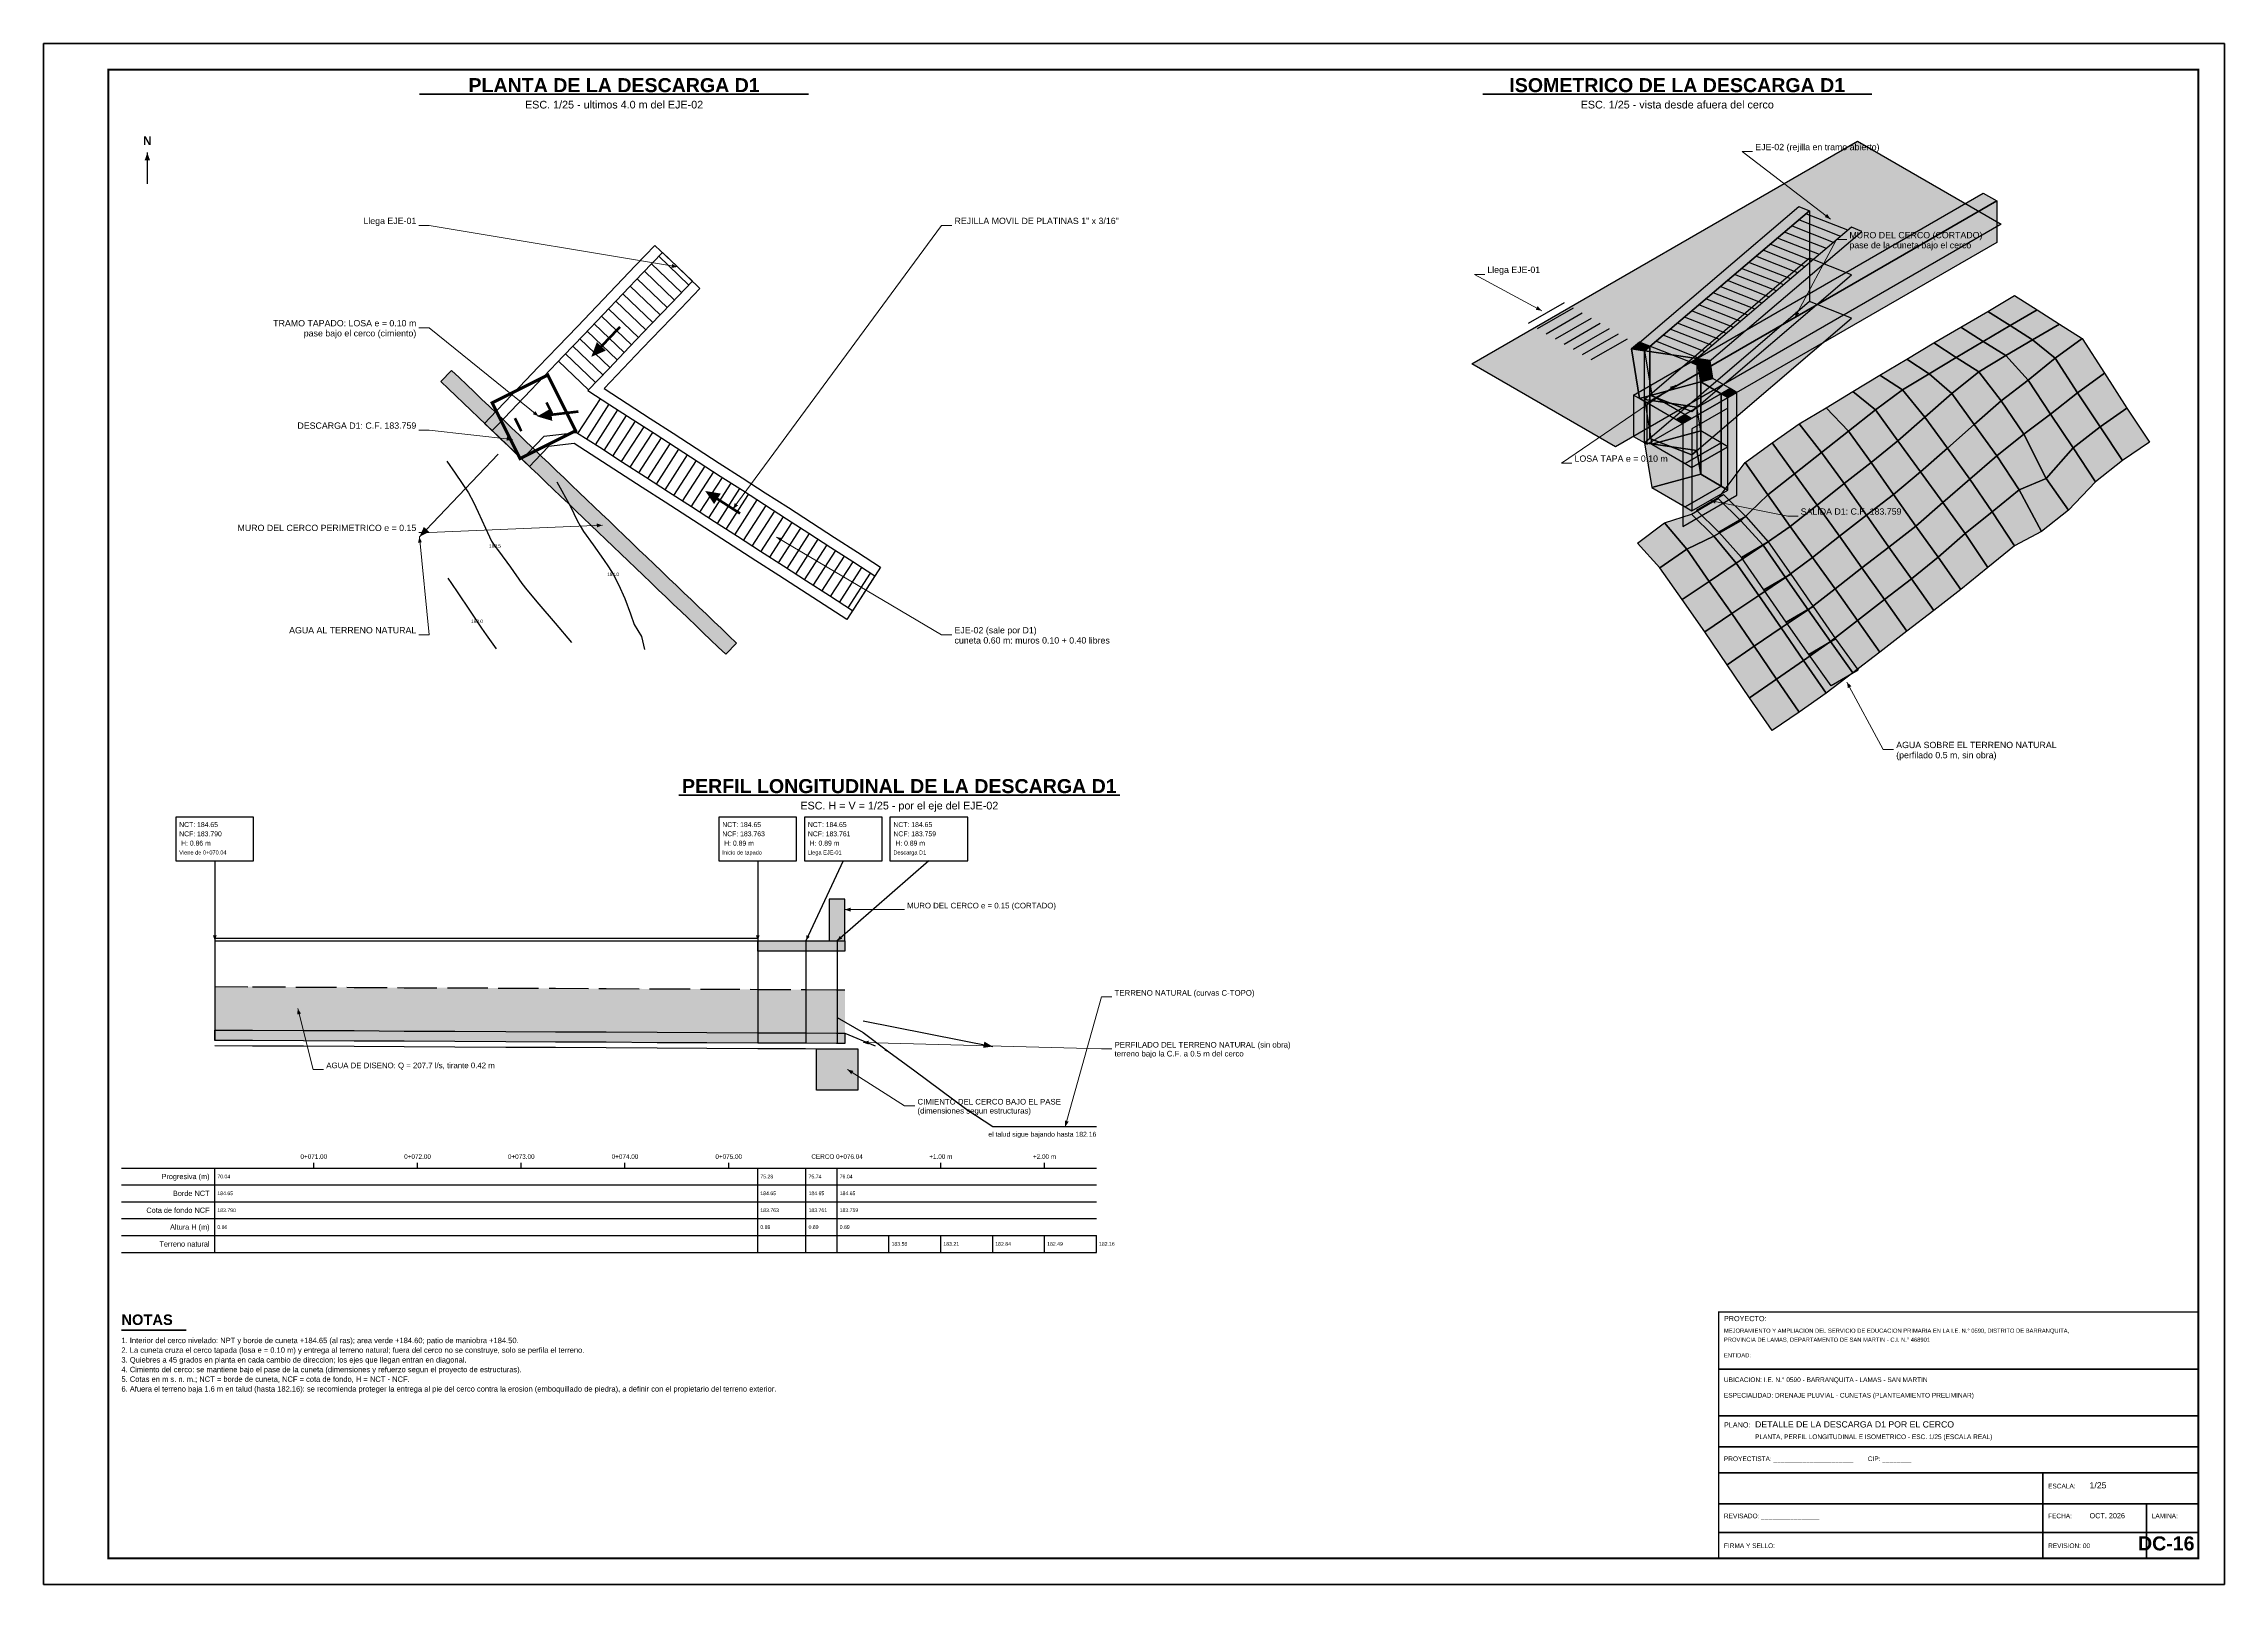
# Model space of a CAD drawing. Header units: metres. Extents: x 354768 to 355417, y 9249536 to 9250102.
# Drawn here: x 355038.75 to 355059.78, y 9249953 to 9249967.85 of the extents above; entities that cross this region are included whole.
import ezdxf
from ezdxf.enums import TextEntityAlignment as Align

# ---------------------------------------------------------------- set-up
doc = ezdxf.new("R2010")
doc.units = ezdxf.units.M
doc.header["$LTSCALE"] = 0.25
doc.linetypes.add('DASHED', pattern=[1.524, 1.27, -0.254])
for name, color, linetype, lineweight in [('AGUA', 150, 'DASHED', 25), ('ARQ-BASE', 8, 'CONTINUOUS', 13), ('CONCRETO', 250, 'CONTINUOUS', 50), ('LLAMADAS', 30, 'CONTINUOUS', 18), ('MARCO', 7, 'CONTINUOUS', 50), ('ROTULO', 7, 'CONTINUOUS', 35), ('TITULOS', 160, 'CONTINUOUS', 35)]:
    doc.layers.add(name, color=color, linetype=linetype, lineweight=lineweight)
for name, color, linetype, true_color in [('CONCRETO-ACHURADO', 8, 'CONTINUOUS', 0xe2e2e2), ('CUN-FLUJO', 1, 'CONTINUOUS', 0xe60000), ('CUN-REJ-BORDE', 4, 'CONTINUOUS', 0x00aae6), ('CUN-REJ-PLATINA', 4, 'CONTINUOUS', 0x78cdf0), ('CUN-TAP-BORDE', 3, 'CONTINUOUS', 0x009600), ('CUN-TAPA-INSP', 5, 'CONTINUOUS', 0x0000e6), ('CURVAS-TXT', 33, 'CONTINUOUS', 0x966e46), ('DET-AGUA', 150, 'CONTINUOUS', 0xbedef5), ('DET-CERCO', 1, 'CONTINUOUS', 0xe17878), ('DET-CIMIENTO', 8, 'CONTINUOUS', 0xc8c8c8), ('ISOD-AGUA', 150, 'CONTINUOUS', 0x82bef0), ('ISOD-CERCO', 14, 'CONTINUOUS', 0xe8bebe), ('ISOD-FONDO', 253, 'CONTINUOUS', 0xb0b0b0), ('ISOD-HUECO', 250, 'CONTINUOUS', 0x3c3c3c), ('ISOD-INT', 252, 'CONTINUOUS', 0xc4c4c4), ('ISOD-LOSA', 8, 'CONTINUOUS', 0x969696), ('ISOD-PISO', 9, 'CONTINUOUS', 0xf3f0e8), ('ISOD-SUP', 254, 'CONTINUOUS', 0xececec), ('ISOD-TERRENO', 94, 'CONTINUOUS', 0xd6e2c4)]:
    doc.layers.add(name, color=color, linetype=linetype, true_color=true_color)
for name, color, linetype in [('DET-CURVAS', 33, 'DASHED'), ('DET-FONDO', 6, 'CONTINUOUS'), ('DET-NCT', 5, 'CONTINUOUS'), ('DET-PERFILADO', 1, 'DASHED'), ('DET-REJILLA', 1, 'CONTINUOUS'), ('DET-SECCION', 1, 'CONTINUOUS'), ('DET-TAPA', 3, 'CONTINUOUS'), ('DET-TERRENO', 32, 'DASHED'), ('FLUJO', 150, 'CONTINUOUS'), ('GUITARRA', 8, 'CONTINUOUS'), ('ISOD-ARISTA', 8, 'CONTINUOUS'), ('ISOD-REJILLA', 1, 'CONTINUOUS'), ('PERF-CAJA', 7, 'CONTINUOUS'), ('ROTULO-TEXTO', 7, 'CONTINUOUS'), ('SOLADO', 8, 'CONTINUOUS'), ('TEXTOS', 7, 'CONTINUOUS'), ('TEXTOS-NOTAS', 7, 'CONTINUOUS')]:
    doc.layers.add(name, color=color, linetype=linetype)
doc.styles.get("Standard").update_dxf_attribs({"font": 'arial.ttf'})
doc.styles.add('TITULOS', font='arialbd.ttf')

msp = doc.modelspace()

# ---------------------------------------------------------------- hatches: boundary and pattern name
at = {"layer": 'CONCRETO-ACHURADO', "true_color": 0xe2e2e2}
h = msp.add_hatch(color=7, dxfattribs=at)
h.dxf.hatch_style = 1
h.paths.add_polyline_path([(355045.635, 9249959.204), (355046.475, 9249959.204), (355046.475, 9249959.103), (355045.635, 9249959.103)])
h = msp.add_hatch(color=7, dxfattribs=at)
h.dxf.hatch_style = 1
h.paths.add_polyline_path([(355040.4, 9249958.343), (355040.765, 9249958.341), (355041.255, 9249958.339), (355041.745, 9249958.337), (355042.225, 9249958.333), (355042.715, 9249958.331), (355043.205, 9249958.329), (355043.685, 9249958.327), (355044.175, 9249958.325), (355044.665, 9249958.321), (355045.145, 9249958.319), (355045.635, 9249958.317), (355046.095, 9249958.315), (355046.395, 9249958.312), (355046.475, 9249958.312), (355046.475, 9249958.213), (355046.395, 9249958.213), (355046.095, 9249958.215), (355045.635, 9249958.216), (355045.145, 9249958.219), (355044.665, 9249958.221), (355044.175, 9249958.225), (355043.685, 9249958.227), (355043.205, 9249958.228), (355042.715, 9249958.231), (355042.225, 9249958.234), (355041.745, 9249958.237), (355041.255, 9249958.239), (355040.765, 9249958.241), (355040.4, 9249958.243)])
at = {"layer": 'DET-AGUA', "true_color": 0xbedef5}
h = msp.add_hatch(color=7, dxfattribs=at)
h.dxf.hatch_style = 1
h.paths.add_polyline_path([(355040.4, 9249958.343), (355040.765, 9249958.341), (355041.255, 9249958.339), (355041.745, 9249958.337), (355042.225, 9249958.333), (355042.715, 9249958.331), (355043.205, 9249958.329), (355043.685, 9249958.327), (355044.175, 9249958.325), (355044.665, 9249958.321), (355045.145, 9249958.319), (355045.635, 9249958.317), (355046.095, 9249958.315), (355046.395, 9249958.312), (355046.475, 9249958.312), (355046.475, 9249958.73), (355046.395, 9249958.73), (355046.095, 9249958.732), (355045.635, 9249958.735), (355045.145, 9249958.738), (355044.665, 9249958.739), (355044.175, 9249958.742), (355043.685, 9249958.745), (355043.205, 9249958.747), (355042.715, 9249958.75), (355042.225, 9249958.751), (355041.745, 9249958.754), (355041.255, 9249958.757), (355040.765, 9249958.76), (355040.4, 9249958.761)])
at = {"layer": 'DET-CERCO', "true_color": 0xe17878}
h = msp.add_hatch(color=7, dxfattribs=at)
h.dxf.hatch_style = 1
h.paths.add_polyline_path([(355045.326, 9249961.965), (355045.253, 9249962.034), (355045.181, 9249962.103), (355045.109, 9249962.172), (355045.037, 9249962.241), (355044.964, 9249962.311), (355044.892, 9249962.38), (355044.82, 9249962.449), (355044.748, 9249962.518), (355044.676, 9249962.587), (355044.603, 9249962.656), (355044.531, 9249962.726), (355044.459, 9249962.795), (355044.387, 9249962.864), (355044.314, 9249962.933), (355044.242, 9249963.002), (355044.17, 9249963.071), (355044.098, 9249963.14), (355044.025, 9249963.21), (355043.953, 9249963.279), (355043.881, 9249963.348), (355043.809, 9249963.417), (355043.736, 9249963.486), (355043.664, 9249963.555), (355043.592, 9249963.624), (355043.52, 9249963.694), (355043.447, 9249963.763), (355043.375, 9249963.832), (355043.303, 9249963.901), (355043.231, 9249963.97), (355043.159, 9249964.039), (355043.086, 9249964.109), (355043.014, 9249964.178), (355042.942, 9249964.247), (355042.87, 9249964.316), (355042.797, 9249964.385), (355042.725, 9249964.454), (355042.653, 9249964.523), (355042.581, 9249964.593), (355042.684, 9249964.701), (355042.757, 9249964.632), (355042.829, 9249964.563), (355042.901, 9249964.493), (355042.973, 9249964.424), (355043.046, 9249964.355), (355043.118, 9249964.286), (355043.19, 9249964.217), (355043.262, 9249964.148), (355043.334, 9249964.079), (355043.407, 9249964.009), (355043.479, 9249963.94), (355043.551, 9249963.871), (355043.623, 9249963.802), (355043.696, 9249963.733), (355043.768, 9249963.664), (355043.84, 9249963.595), (355043.912, 9249963.525), (355043.985, 9249963.456), (355044.057, 9249963.387), (355044.129, 9249963.318), (355044.201, 9249963.249), (355044.274, 9249963.18), (355044.346, 9249963.11), (355044.418, 9249963.041), (355044.49, 9249962.972), (355044.563, 9249962.903), (355044.635, 9249962.834), (355044.707, 9249962.765), (355044.779, 9249962.696), (355044.851, 9249962.626), (355044.924, 9249962.557), (355044.996, 9249962.488), (355045.068, 9249962.419), (355045.14, 9249962.35), (355045.213, 9249962.281), (355045.285, 9249962.212), (355045.357, 9249962.142), (355045.429, 9249962.073)])
h = msp.add_hatch(color=7, dxfattribs=at)
h.dxf.hatch_style = 1
h.paths.add_polyline_path([(355046.325, 9249959.204), (355046.475, 9249959.204), (355046.475, 9249959.603), (355046.325, 9249959.603)])
at = {"layer": 'DET-CIMIENTO', "true_color": 0xc8c8c8}
h = msp.add_hatch(color=7, dxfattribs=at)
h.dxf.hatch_style = 1
h.paths.add_polyline_path([(355046.2, 9249958.162), (355046.6, 9249958.162), (355046.6, 9249957.762), (355046.2, 9249957.762)])
at = {"layer": 'ISOD-AGUA', "true_color": 0x82bef0}
h = msp.add_hatch(color=7, dxfattribs=at)
h.dxf.hatch_style = 1
h.paths.add_polyline_path([(355055.774, 9249965.781), (355054.236, 9249964.462), (355054.641, 9249964.304), (355056.18, 9249965.622)])
h = msp.add_hatch(color=7, dxfattribs=at)
h.dxf.hatch_style = 1
h.paths.add_polyline_path([(355054.236, 9249964.462), (355054.185, 9249964.419), (355054.69, 9249964.345), (355054.641, 9249964.304)])
h = msp.add_hatch(color=7, dxfattribs=at)
h.dxf.hatch_style = 1
h.paths.add_polyline_path([(355054.185, 9249964.419), (355054.255, 9249963.99), (355054.726, 9249964.118), (355054.69, 9249964.345)])
h = msp.add_hatch(color=7, dxfattribs=at)
h.dxf.hatch_style = 1
h.paths.add_polyline_path([(355054.255, 9249963.99), (355054.577, 9249963.802), (355054.923, 9249964.002), (355054.726, 9249964.118)])
h = msp.add_hatch(color=7, dxfattribs=at)
h.dxf.hatch_style = 1
h.paths.add_polyline_path([(355054.577, 9249963.802), (355054.642, 9249963.764), (355054.988, 9249963.965), (355054.923, 9249964.002)])
h = msp.add_hatch(color=7, dxfattribs=at)
h.dxf.hatch_style = 1
h.paths.add_polyline_path([(355054.642, 9249963.346), (355054.988, 9249963.546), (355054.988, 9249963.965), (355054.642, 9249963.764)])
h = msp.add_hatch(color=7, dxfattribs=at)
h.dxf.hatch_style = 1
h.paths.add_polyline_path([(355054.945, 9249963.505), (355055.161, 9249963.291), (355054.902, 9249963.141), (355054.685, 9249963.355)])
h = msp.add_hatch(color=7, dxfattribs=at)
h.dxf.hatch_style = 1
h.paths.add_polyline_path([(355055.161, 9249963.291), (355055.378, 9249963.047), (355055.118, 9249962.897), (355054.902, 9249963.141)])
h = msp.add_hatch(color=7, dxfattribs=at)
h.dxf.hatch_style = 1
h.paths.add_polyline_path([(355055.378, 9249963.047), (355055.594, 9249962.736), (355055.335, 9249962.586), (355055.118, 9249962.897)])
h = msp.add_hatch(color=7, dxfattribs=at)
h.dxf.hatch_style = 1
h.paths.add_polyline_path([(355055.594, 9249962.736), (355055.811, 9249962.425), (355055.551, 9249962.275), (355055.335, 9249962.586)])
h = msp.add_hatch(color=7, dxfattribs=at)
h.dxf.hatch_style = 1
h.paths.add_polyline_path([(355055.811, 9249962.425), (355056.027, 9249962.113), (355055.768, 9249961.963), (355055.551, 9249962.275)])
h = msp.add_hatch(color=7, dxfattribs=at)
h.dxf.hatch_style = 1
h.paths.add_polyline_path([(355056.027, 9249962.113), (355056.244, 9249961.811), (355055.984, 9249961.661), (355055.768, 9249961.963)])
at = {"layer": 'ISOD-CERCO', "true_color": 0xe8bebe}
h = msp.add_hatch(color=7, dxfattribs=at)
h.dxf.hatch_style = 1
h.paths.add_polyline_path([(355057.45, 9249966.409), (355057.58, 9249966.334), (355054.209, 9249964.387), (355054.079, 9249964.463)])
h = msp.add_hatch(color=7, dxfattribs=at)
h.dxf.hatch_style = 1
h.paths.add_polyline_path([(355057.58, 9249965.934), (355054.209, 9249963.988), (355054.209, 9249964.387), (355057.58, 9249966.334)])
h = msp.add_hatch(color=7, dxfattribs=at)
h.dxf.hatch_style = 1
h.paths.add_polyline_path([(355054.079, 9249964.062), (355054.209, 9249963.988), (355054.209, 9249964.387), (355054.079, 9249964.463)])
at = {"layer": 'ISOD-FONDO', "true_color": 0xb0b0b0}
h = msp.add_hatch(color=7, dxfattribs=at)
h.dxf.hatch_style = 1
h.paths.add_polyline_path([(355055.774, 9249965.363), (355054.236, 9249964.044), (355054.641, 9249963.886), (355056.18, 9249965.204)])
h = msp.add_hatch(color=7, dxfattribs=at)
h.dxf.hatch_style = 1
h.paths.add_polyline_path([(355054.236, 9249964.044), (355054.185, 9249964.001), (355054.69, 9249963.927), (355054.641, 9249963.886)])
h = msp.add_hatch(color=7, dxfattribs=at)
h.dxf.hatch_style = 1
h.paths.add_polyline_path([(355054.185, 9249964.001), (355054.255, 9249963.572), (355054.726, 9249963.7), (355054.69, 9249963.927)])
h = msp.add_hatch(color=7, dxfattribs=at)
h.dxf.hatch_style = 1
h.paths.add_polyline_path([(355054.255, 9249963.572), (355054.577, 9249963.384), (355054.923, 9249963.584), (355054.726, 9249963.7)])
h = msp.add_hatch(color=7, dxfattribs=at)
h.dxf.hatch_style = 1
h.paths.add_polyline_path([(355054.577, 9249963.384), (355054.642, 9249963.346), (355054.988, 9249963.546), (355054.923, 9249963.584)])
at = {"layer": 'ISOD-HUECO', "true_color": 0x3c3c3c}
h = msp.add_hatch(color=7, dxfattribs=at)
h.dxf.hatch_style = 1
h.paths.add_polyline_path([(355054.642, 9249963.346), (355054.988, 9249963.546), (355054.988, 9249964.338), (355054.642, 9249964.138)])
at = {"layer": 'ISOD-INT', "true_color": 0xc4c4c4}
h = msp.add_hatch(color=7, dxfattribs=at)
h.dxf.hatch_style = 1
h.paths.add_polyline_path([(355055.774, 9249965.363), (355054.236, 9249964.044), (355054.236, 9249964.931), (355055.774, 9249966.239)])
h = msp.add_hatch(color=7, dxfattribs=at)
h.dxf.hatch_style = 1
h.paths.add_polyline_path([(355054.236, 9249964.044), (355054.185, 9249964.001), (355054.185, 9249964.888), (355054.236, 9249964.931)])
h = msp.add_hatch(color=7, dxfattribs=at)
h.dxf.hatch_style = 1
h.paths.add_polyline_path([(355054.69, 9249963.927), (355054.726, 9249963.7), (355054.726, 9249964.589), (355054.69, 9249964.814)])
h = msp.add_hatch(color=7, dxfattribs=at)
h.dxf.hatch_style = 1
h.paths.add_polyline_path([(355054.726, 9249963.7), (355054.923, 9249963.584), (355054.923, 9249964.475), (355054.726, 9249964.589)])
h = msp.add_hatch(color=7, dxfattribs=at)
h.dxf.hatch_style = 1
h.paths.add_polyline_path([(355054.923, 9249963.584), (355054.988, 9249963.546), (355054.988, 9249964.438), (355054.923, 9249964.475)])
at = {"layer": 'ISOD-LOSA', "true_color": 0x969696}
h = msp.add_hatch(color=7, dxfattribs=at)
h.dxf.hatch_style = 1
h.paths.add_polyline_path([(355054.135, 9249964.972), (355054.059, 9249964.908), (355054.816, 9249964.796), (355054.743, 9249964.734)])
h = msp.add_hatch(color=7, dxfattribs=at)
h.dxf.hatch_style = 1
h.paths.add_polyline_path([(355054.059, 9249964.908), (355054.137, 9249964.43), (355054.844, 9249964.622), (355054.816, 9249964.796)])
h = msp.add_hatch(color=7, dxfattribs=at)
h.dxf.hatch_style = 1
h.paths.add_polyline_path([(355054.137, 9249964.43), (355054.49, 9249964.226), (355055.01, 9249964.526), (355054.844, 9249964.622)])
h = msp.add_hatch(color=7, dxfattribs=at)
h.dxf.hatch_style = 1
h.paths.add_polyline_path([(355054.49, 9249964.226), (355054.555, 9249964.189), (355055.075, 9249964.488), (355055.01, 9249964.526)])
at = {"layer": 'ISOD-PISO', "true_color": 0xf3f0e8}
h = msp.add_hatch(color=7, dxfattribs=at)
h.dxf.hatch_style = 1
h.paths.add_polyline_path([(355056.237, 9249966.909), (355057.623, 9249966.109), (355053.906, 9249963.963), (355052.519, 9249964.763)])
at = {"layer": 'ISOD-SUP', "true_color": 0xececec}
h = msp.add_hatch(color=7, dxfattribs=at)
h.dxf.hatch_style = 1
h.paths.add_polyline_path([(355055.774, 9249966.239), (355054.236, 9249964.931), (355054.135, 9249964.971), (355055.673, 9249966.279)])
h = msp.add_hatch(color=7, dxfattribs=at)
h.dxf.hatch_style = 1
h.paths.add_polyline_path([(355056.18, 9249966.08), (355054.641, 9249964.773), (355054.743, 9249964.733), (355056.281, 9249966.04)])
h = msp.add_hatch(color=7, dxfattribs=at)
h.dxf.hatch_style = 1
h.paths.add_polyline_path([(355054.236, 9249964.931), (355054.185, 9249964.888), (355054.059, 9249964.907), (355054.135, 9249964.971)])
h = msp.add_hatch(color=7, dxfattribs=at)
h.dxf.hatch_style = 1
h.paths.add_polyline_path([(355054.185, 9249964.888), (355054.255, 9249964.461), (355054.137, 9249964.429), (355054.059, 9249964.907)])
h = msp.add_hatch(color=7, dxfattribs=at)
h.dxf.hatch_style = 1
h.paths.add_polyline_path([(355054.641, 9249964.773), (355054.69, 9249964.814), (355054.816, 9249964.795), (355054.743, 9249964.733)])
h = msp.add_hatch(color=7, dxfattribs=at)
h.dxf.hatch_style = 1
h.paths.add_polyline_path([(355054.69, 9249964.814), (355054.726, 9249964.589), (355054.844, 9249964.621), (355054.816, 9249964.795)])
h = msp.add_hatch(color=7, dxfattribs=at)
h.dxf.hatch_style = 1
h.paths.add_polyline_path([(355054.726, 9249964.589), (355054.923, 9249964.475), (355055.01, 9249964.525), (355054.844, 9249964.621)])
h = msp.add_hatch(color=7, dxfattribs=at)
h.dxf.hatch_style = 1
h.paths.add_polyline_path([(355054.923, 9249964.475), (355054.988, 9249964.438), (355055.075, 9249964.488), (355055.01, 9249964.525)])
h = msp.add_hatch(color=7, dxfattribs=at)
h.dxf.hatch_style = 1
h.paths.add_polyline_path([(355054.255, 9249964.461), (355054.577, 9249964.275), (355054.49, 9249964.225), (355054.137, 9249964.429)])
h = msp.add_hatch(color=7, dxfattribs=at)
h.dxf.hatch_style = 1
h.paths.add_polyline_path([(355054.555, 9249963.196), (355055.075, 9249963.497), (355055.075, 9249964.488), (355054.555, 9249964.188)])
h = msp.add_hatch(color=7, dxfattribs=at)
h.dxf.hatch_style = 1
h.paths.add_polyline_path([(355054.577, 9249964.275), (355054.642, 9249964.238), (355054.555, 9249964.188), (355054.49, 9249964.225)])
at = {"layer": 'ISOD-TERRENO', "true_color": 0xd6e2c4}
h = msp.add_hatch(color=7, dxfattribs=at)
h.dxf.hatch_style = 1
h.paths.add_polyline_path([(355057.753, 9249965.422), (355057.97, 9249965.284), (355057.71, 9249965.132), (355057.493, 9249965.269)])
h = msp.add_hatch(color=7, dxfattribs=at)
h.dxf.hatch_style = 1
h.paths.add_polyline_path([(355057.493, 9249965.269), (355057.71, 9249965.132), (355057.45, 9249964.98), (355057.234, 9249965.117)])
h = msp.add_hatch(color=7, dxfattribs=at)
h.dxf.hatch_style = 1
h.paths.add_polyline_path([(355057.97, 9249965.284), (355058.186, 9249965.147), (355057.926, 9249964.994), (355057.71, 9249965.132)])
h = msp.add_hatch(color=7, dxfattribs=at)
h.dxf.hatch_style = 1
h.paths.add_polyline_path([(355056.974, 9249964.966), (355057.19, 9249964.826), (355056.93, 9249964.669), (355056.714, 9249964.81)])
h = msp.add_hatch(color=7, dxfattribs=at)
h.dxf.hatch_style = 1
h.paths.add_polyline_path([(355057.234, 9249965.117), (355057.45, 9249964.98), (355057.19, 9249964.826), (355056.974, 9249964.966)])
h = msp.add_hatch(color=7, dxfattribs=at)
h.dxf.hatch_style = 1
h.paths.add_polyline_path([(355057.45, 9249964.98), (355057.667, 9249964.843), (355057.407, 9249964.686), (355057.19, 9249964.826)])
h = msp.add_hatch(color=7, dxfattribs=at)
h.dxf.hatch_style = 1
h.paths.add_polyline_path([(355057.71, 9249965.132), (355057.926, 9249964.994), (355057.667, 9249964.843), (355057.45, 9249964.98)])
h = msp.add_hatch(color=7, dxfattribs=at)
h.dxf.hatch_style = 1
h.paths.add_polyline_path([(355057.926, 9249964.994), (355058.143, 9249964.817), (355057.883, 9249964.606), (355057.667, 9249964.843)])
h = msp.add_hatch(color=7, dxfattribs=at)
h.dxf.hatch_style = 1
h.paths.add_polyline_path([(355058.186, 9249965.147), (355058.403, 9249965.008), (355058.143, 9249964.817), (355057.926, 9249964.994)])
h = msp.add_hatch(color=7, dxfattribs=at)
h.dxf.hatch_style = 1
h.paths.add_polyline_path([(355058.403, 9249965.008), (355058.619, 9249964.673), (355058.359, 9249964.483), (355058.143, 9249964.817)])
h = msp.add_hatch(color=7, dxfattribs=at)
h.dxf.hatch_style = 1
h.paths.add_polyline_path([(355056.714, 9249964.81), (355056.93, 9249964.669), (355056.671, 9249964.512), (355056.454, 9249964.653)])
h = msp.add_hatch(color=7, dxfattribs=at)
h.dxf.hatch_style = 1
h.paths.add_polyline_path([(355057.19, 9249964.826), (355057.407, 9249964.686), (355057.147, 9249964.477), (355056.93, 9249964.669)])
h = msp.add_hatch(color=7, dxfattribs=at)
h.dxf.hatch_style = 1
h.paths.add_polyline_path([(355057.667, 9249964.843), (355057.883, 9249964.606), (355057.623, 9249964.406), (355057.407, 9249964.686)])
h = msp.add_hatch(color=7, dxfattribs=at)
h.dxf.hatch_style = 1
h.paths.add_polyline_path([(355058.143, 9249964.817), (355058.359, 9249964.483), (355058.1, 9249964.279), (355057.883, 9249964.606)])
h = msp.add_hatch(color=7, dxfattribs=at)
h.dxf.hatch_style = 1
h.paths.add_polyline_path([(355056.454, 9249964.653), (355056.671, 9249964.512), (355056.411, 9249964.32), (355056.194, 9249964.496)])
h = msp.add_hatch(color=7, dxfattribs=at)
h.dxf.hatch_style = 1
h.paths.add_polyline_path([(355056.93, 9249964.669), (355057.147, 9249964.477), (355056.887, 9249964.25), (355056.671, 9249964.512)])
h = msp.add_hatch(color=7, dxfattribs=at)
h.dxf.hatch_style = 1
h.paths.add_polyline_path([(355057.407, 9249964.686), (355057.623, 9249964.406), (355057.364, 9249964.179), (355057.147, 9249964.477)])
h = msp.add_hatch(color=7, dxfattribs=at)
h.dxf.hatch_style = 1
h.paths.add_polyline_path([(355057.883, 9249964.606), (355058.1, 9249964.279), (355057.84, 9249964.087), (355057.623, 9249964.406)])
h = msp.add_hatch(color=7, dxfattribs=at)
h.dxf.hatch_style = 1
h.paths.add_polyline_path([(355058.619, 9249964.673), (355058.836, 9249964.337), (355058.576, 9249964.158), (355058.359, 9249964.483)])
h = msp.add_hatch(color=7, dxfattribs=at)
h.dxf.hatch_style = 1
h.paths.add_polyline_path([(355055.935, 9249964.341), (355056.151, 9249964.114), (355055.891, 9249963.908), (355055.675, 9249964.186)])
h = msp.add_hatch(color=7, dxfattribs=at)
h.dxf.hatch_style = 1
h.paths.add_polyline_path([(355056.194, 9249964.496), (355056.411, 9249964.32), (355056.151, 9249964.114), (355055.935, 9249964.341)])
h = msp.add_hatch(color=7, dxfattribs=at)
h.dxf.hatch_style = 1
h.paths.add_polyline_path([(355056.411, 9249964.32), (355056.627, 9249964.022), (355056.368, 9249963.812), (355056.151, 9249964.114)])
h = msp.add_hatch(color=7, dxfattribs=at)
h.dxf.hatch_style = 1
h.paths.add_polyline_path([(355056.671, 9249964.512), (355056.887, 9249964.25), (355056.627, 9249964.022), (355056.411, 9249964.32)])
h = msp.add_hatch(color=7, dxfattribs=at)
h.dxf.hatch_style = 1
h.paths.add_polyline_path([(355057.147, 9249964.477), (355057.364, 9249964.179), (355057.104, 9249963.952), (355056.887, 9249964.25)])
h = msp.add_hatch(color=7, dxfattribs=at)
h.dxf.hatch_style = 1
h.paths.add_polyline_path([(355057.623, 9249964.406), (355057.84, 9249964.087), (355057.58, 9249963.876), (355057.364, 9249964.179)])
h = msp.add_hatch(color=7, dxfattribs=at)
h.dxf.hatch_style = 1
h.paths.add_polyline_path([(355058.359, 9249964.483), (355058.576, 9249964.158), (355058.316, 9249963.953), (355058.1, 9249964.279)])
h = msp.add_hatch(color=7, dxfattribs=at)
h.dxf.hatch_style = 1
h.paths.add_polyline_path([(355058.836, 9249964.337), (355059.052, 9249964.009), (355058.792, 9249963.832), (355058.576, 9249964.158)])
h = msp.add_hatch(color=7, dxfattribs=at)
h.dxf.hatch_style = 1
h.paths.add_polyline_path([(355055.675, 9249964.186), (355055.891, 9249963.908), (355055.631, 9249963.702), (355055.415, 9249964.002)])
h = msp.add_hatch(color=7, dxfattribs=at)
h.dxf.hatch_style = 1
h.paths.add_polyline_path([(355056.151, 9249964.114), (355056.368, 9249963.812), (355056.108, 9249963.609), (355055.891, 9249963.908)])
h = msp.add_hatch(color=7, dxfattribs=at)
h.dxf.hatch_style = 1
h.paths.add_polyline_path([(355056.887, 9249964.25), (355057.104, 9249963.952), (355056.844, 9249963.724), (355056.627, 9249964.022)])
h = msp.add_hatch(color=7, dxfattribs=at)
h.dxf.hatch_style = 1
h.paths.add_polyline_path([(355057.364, 9249964.179), (355057.58, 9249963.876), (355057.32, 9249963.653), (355057.104, 9249963.952)])
h = msp.add_hatch(color=7, dxfattribs=at)
h.dxf.hatch_style = 1
h.paths.add_polyline_path([(355058.1, 9249964.279), (355058.316, 9249963.953), (355058.056, 9249963.658), (355057.84, 9249964.087)])
h = msp.add_hatch(color=7, dxfattribs=at)
h.dxf.hatch_style = 1
h.paths.add_polyline_path([(355058.576, 9249964.158), (355058.792, 9249963.832), (355058.533, 9249963.626), (355058.316, 9249963.953)])
h = msp.add_hatch(color=7, dxfattribs=at)
h.dxf.hatch_style = 1
h.paths.add_polyline_path([(355055.415, 9249964.002), (355055.631, 9249963.702), (355055.372, 9249963.502), (355055.155, 9249963.813)])
h = msp.add_hatch(color=7, dxfattribs=at)
h.dxf.hatch_style = 1
h.paths.add_polyline_path([(355055.891, 9249963.908), (355056.108, 9249963.609), (355055.848, 9249963.402), (355055.631, 9249963.702)])
h = msp.add_hatch(color=7, dxfattribs=at)
h.dxf.hatch_style = 1
h.paths.add_polyline_path([(355056.627, 9249964.022), (355056.844, 9249963.724), (355056.584, 9249963.506), (355056.368, 9249963.812)])
h = msp.add_hatch(color=7, dxfattribs=at)
h.dxf.hatch_style = 1
h.paths.add_polyline_path([(355057.104, 9249963.952), (355057.32, 9249963.653), (355057.06, 9249963.426), (355056.844, 9249963.724)])
h = msp.add_hatch(color=7, dxfattribs=at)
h.dxf.hatch_style = 1
h.paths.add_polyline_path([(355057.84, 9249964.087), (355058.056, 9249963.658), (355057.797, 9249963.549), (355057.58, 9249963.876)])
h = msp.add_hatch(color=7, dxfattribs=at)
h.dxf.hatch_style = 1
h.paths.add_polyline_path([(355058.316, 9249963.953), (355058.533, 9249963.626), (355058.273, 9249963.353), (355058.056, 9249963.658)])
h = msp.add_hatch(color=7, dxfattribs=at)
h.dxf.hatch_style = 1
h.paths.add_polyline_path([(355055.155, 9249963.813), (355055.372, 9249963.502), (355055.112, 9249963.252), (355054.895, 9249963.466)])
h = msp.add_hatch(color=7, dxfattribs=at)
h.dxf.hatch_style = 1
h.paths.add_polyline_path([(355055.631, 9249963.702), (355055.848, 9249963.402), (355055.588, 9249963.196), (355055.372, 9249963.502)])
h = msp.add_hatch(color=7, dxfattribs=at)
h.dxf.hatch_style = 1
h.paths.add_polyline_path([(355056.368, 9249963.812), (355056.584, 9249963.506), (355056.324, 9249963.305), (355056.108, 9249963.609)])
h = msp.add_hatch(color=7, dxfattribs=at)
h.dxf.hatch_style = 1
h.paths.add_polyline_path([(355056.844, 9249963.724), (355057.06, 9249963.426), (355056.801, 9249963.199), (355056.584, 9249963.506)])
h = msp.add_hatch(color=7, dxfattribs=at)
h.dxf.hatch_style = 1
h.paths.add_polyline_path([(355057.58, 9249963.876), (355057.797, 9249963.549), (355057.537, 9249963.338), (355057.32, 9249963.653)])
h = msp.add_hatch(color=7, dxfattribs=at)
h.dxf.hatch_style = 1
h.paths.add_polyline_path([(355055.372, 9249963.502), (355055.588, 9249963.196), (355055.328, 9249963.017), (355055.112, 9249963.252)])
h = msp.add_hatch(color=7, dxfattribs=at)
h.dxf.hatch_style = 1
h.paths.add_polyline_path([(355056.108, 9249963.609), (355056.324, 9249963.305), (355056.064, 9249963.103), (355055.848, 9249963.402)])
h = msp.add_hatch(color=7, dxfattribs=at)
h.dxf.hatch_style = 1
h.paths.add_polyline_path([(355056.584, 9249963.506), (355056.801, 9249963.199), (355056.541, 9249962.998), (355056.324, 9249963.305)])
h = msp.add_hatch(color=7, dxfattribs=at)
h.dxf.hatch_style = 1
h.paths.add_polyline_path([(355057.32, 9249963.653), (355057.537, 9249963.338), (355057.277, 9249963.127), (355057.06, 9249963.426)])
h = msp.add_hatch(color=7, dxfattribs=at)
h.dxf.hatch_style = 1
h.paths.add_polyline_path([(355057.797, 9249963.549), (355058.013, 9249963.147), (355057.753, 9249963.01), (355057.537, 9249963.338)])
h = msp.add_hatch(color=7, dxfattribs=at)
h.dxf.hatch_style = 1
h.paths.add_polyline_path([(355058.056, 9249963.658), (355058.273, 9249963.353), (355058.013, 9249963.147), (355057.797, 9249963.549)])
h = msp.add_hatch(color=7, dxfattribs=at)
h.dxf.hatch_style = 1
h.paths.add_polyline_path([(355054.636, 9249963.316), (355054.852, 9249963.102), (355054.592, 9249962.978), (355054.376, 9249963.231)])
h = msp.add_hatch(color=7, dxfattribs=at)
h.dxf.hatch_style = 1
h.paths.add_polyline_path([(355054.895, 9249963.466), (355055.112, 9249963.252), (355054.852, 9249963.102), (355054.636, 9249963.316)])
h = msp.add_hatch(color=7, dxfattribs=at)
h.dxf.hatch_style = 1
h.paths.add_polyline_path([(355055.848, 9249963.402), (355056.064, 9249963.103), (355055.805, 9249962.897), (355055.588, 9249963.196)])
h = msp.add_hatch(color=7, dxfattribs=at)
h.dxf.hatch_style = 1
h.paths.add_polyline_path([(355056.324, 9249963.305), (355056.541, 9249962.998), (355056.281, 9249962.797), (355056.064, 9249963.103)])
h = msp.add_hatch(color=7, dxfattribs=at)
h.dxf.hatch_style = 1
h.paths.add_polyline_path([(355057.06, 9249963.426), (355057.277, 9249963.127), (355057.017, 9249962.901), (355056.801, 9249963.199)])
h = msp.add_hatch(color=7, dxfattribs=at)
h.dxf.hatch_style = 1
h.paths.add_polyline_path([(355057.537, 9249963.338), (355057.753, 9249963.01), (355057.493, 9249962.8), (355057.277, 9249963.127)])
h = msp.add_hatch(color=7, dxfattribs=at)
h.dxf.hatch_style = 1
h.paths.add_polyline_path([(355054.376, 9249963.231), (355054.592, 9249962.978), (355054.332, 9249962.796), (355054.116, 9249963.035)])
h = msp.add_hatch(color=7, dxfattribs=at)
h.dxf.hatch_style = 1
h.paths.add_polyline_path([(355054.852, 9249963.102), (355055.069, 9249962.842), (355054.809, 9249962.667), (355054.592, 9249962.978)])
h = msp.add_hatch(color=7, dxfattribs=at)
h.dxf.hatch_style = 1
h.paths.add_polyline_path([(355055.112, 9249963.252), (355055.328, 9249963.017), (355055.069, 9249962.842), (355054.852, 9249963.102)])
h = msp.add_hatch(color=7, dxfattribs=at)
h.dxf.hatch_style = 1
h.paths.add_polyline_path([(355055.588, 9249963.196), (355055.805, 9249962.897), (355055.545, 9249962.705), (355055.328, 9249963.017)])
h = msp.add_hatch(color=7, dxfattribs=at)
h.dxf.hatch_style = 1
h.paths.add_polyline_path([(355056.064, 9249963.103), (355056.281, 9249962.797), (355056.021, 9249962.596), (355055.805, 9249962.897)])
h = msp.add_hatch(color=7, dxfattribs=at)
h.dxf.hatch_style = 1
h.paths.add_polyline_path([(355056.801, 9249963.199), (355057.017, 9249962.901), (355056.757, 9249962.692), (355056.541, 9249962.998)])
h = msp.add_hatch(color=7, dxfattribs=at)
h.dxf.hatch_style = 1
h.paths.add_polyline_path([(355057.277, 9249963.127), (355057.493, 9249962.8), (355057.234, 9249962.589), (355057.017, 9249962.901)])
h = msp.add_hatch(color=7, dxfattribs=at)
h.dxf.hatch_style = 1
h.paths.add_polyline_path([(355054.592, 9249962.978), (355054.809, 9249962.667), (355054.549, 9249962.493), (355054.332, 9249962.796)])
h = msp.add_hatch(color=7, dxfattribs=at)
h.dxf.hatch_style = 1
h.paths.add_polyline_path([(355055.069, 9249962.842), (355055.285, 9249962.531), (355055.025, 9249962.356), (355054.809, 9249962.667)])
h = msp.add_hatch(color=7, dxfattribs=at)
h.dxf.hatch_style = 1
h.paths.add_polyline_path([(355055.328, 9249963.017), (355055.545, 9249962.705), (355055.285, 9249962.531), (355055.069, 9249962.842)])
h = msp.add_hatch(color=7, dxfattribs=at)
h.dxf.hatch_style = 1
h.paths.add_polyline_path([(355055.805, 9249962.897), (355056.021, 9249962.596), (355055.761, 9249962.394), (355055.545, 9249962.705)])
h = msp.add_hatch(color=7, dxfattribs=at)
h.dxf.hatch_style = 1
h.paths.add_polyline_path([(355056.541, 9249962.998), (355056.757, 9249962.692), (355056.497, 9249962.491), (355056.281, 9249962.797)])
h = msp.add_hatch(color=7, dxfattribs=at)
h.dxf.hatch_style = 1
h.paths.add_polyline_path([(355057.017, 9249962.901), (355057.234, 9249962.589), (355056.974, 9249962.386), (355056.757, 9249962.692)])
h = msp.add_hatch(color=7, dxfattribs=at)
h.dxf.hatch_style = 1
h.paths.add_polyline_path([(355054.809, 9249962.667), (355055.025, 9249962.356), (355054.765, 9249962.18), (355054.549, 9249962.493)])
h = msp.add_hatch(color=7, dxfattribs=at)
h.dxf.hatch_style = 1
h.paths.add_polyline_path([(355055.545, 9249962.705), (355055.761, 9249962.394), (355055.502, 9249962.22), (355055.285, 9249962.531)])
h = msp.add_hatch(color=7, dxfattribs=at)
h.dxf.hatch_style = 1
h.paths.add_polyline_path([(355056.281, 9249962.797), (355056.497, 9249962.491), (355056.238, 9249962.29), (355056.021, 9249962.596)])
h = msp.add_hatch(color=7, dxfattribs=at)
h.dxf.hatch_style = 1
h.paths.add_polyline_path([(355056.757, 9249962.692), (355056.974, 9249962.386), (355056.714, 9249962.186), (355056.497, 9249962.491)])
h = msp.add_hatch(color=7, dxfattribs=at)
h.dxf.hatch_style = 1
h.paths.add_polyline_path([(355055.285, 9249962.531), (355055.502, 9249962.22), (355055.242, 9249962.042), (355055.025, 9249962.356)])
h = msp.add_hatch(color=7, dxfattribs=at)
h.dxf.hatch_style = 1
h.paths.add_polyline_path([(355056.021, 9249962.596), (355056.238, 9249962.29), (355055.978, 9249962.089), (355055.761, 9249962.394)])
h = msp.add_hatch(color=7, dxfattribs=at)
h.dxf.hatch_style = 1
h.paths.add_polyline_path([(355056.497, 9249962.491), (355056.714, 9249962.186), (355056.454, 9249961.986), (355056.238, 9249962.29)])
h = msp.add_hatch(color=7, dxfattribs=at)
h.dxf.hatch_style = 1
h.paths.add_polyline_path([(355055.025, 9249962.356), (355055.242, 9249962.042), (355054.982, 9249961.862), (355054.765, 9249962.18)])
h = msp.add_hatch(color=7, dxfattribs=at)
h.dxf.hatch_style = 1
h.paths.add_polyline_path([(355055.502, 9249962.22), (355055.718, 9249961.903), (355055.458, 9249961.724), (355055.242, 9249962.042)])
h = msp.add_hatch(color=7, dxfattribs=at)
h.dxf.hatch_style = 1
h.paths.add_polyline_path([(355055.761, 9249962.394), (355055.978, 9249962.089), (355055.718, 9249961.903), (355055.502, 9249962.22)])
h = msp.add_hatch(color=7, dxfattribs=at)
h.dxf.hatch_style = 1
h.paths.add_polyline_path([(355056.238, 9249962.29), (355056.454, 9249961.986), (355056.194, 9249961.787), (355055.978, 9249962.089)])
h = msp.add_hatch(color=7, dxfattribs=at)
h.dxf.hatch_style = 1
h.paths.add_polyline_path([(355055.242, 9249962.042), (355055.458, 9249961.724), (355055.198, 9249961.544), (355054.982, 9249961.862)])
h = msp.add_hatch(color=7, dxfattribs=at)
h.dxf.hatch_style = 1
h.paths.add_polyline_path([(355055.978, 9249962.089), (355056.194, 9249961.787), (355055.935, 9249961.591), (355055.718, 9249961.903)])
h = msp.add_hatch(color=7, dxfattribs=at)
h.dxf.hatch_style = 1
h.paths.add_polyline_path([(355055.718, 9249961.903), (355055.935, 9249961.591), (355055.675, 9249961.406), (355055.458, 9249961.724)])
h = msp.add_hatch(color=7, dxfattribs=at)
h.dxf.hatch_style = 1
h.paths.add_polyline_path([(355055.458, 9249961.724), (355055.675, 9249961.406), (355055.415, 9249961.231), (355055.198, 9249961.544)])

# ---------------------------------------------------------------- linework, layer by layer
at = {"layer": 'AGUA'}
msp.add_lwpolyline([(355040.4, 9249958.761), (355040.765, 9249958.76), (355041.255, 9249958.757), (355041.745, 9249958.754), (355042.225, 9249958.751), (355042.715, 9249958.75), (355043.205, 9249958.747), (355043.685, 9249958.745), (355044.175, 9249958.742), (355044.665, 9249958.739), (355045.145, 9249958.738), (355045.635, 9249958.735), (355046.095, 9249958.732), (355046.395, 9249958.73), (355046.475, 9249958.73)], dxfattribs=at)
at = {"layer": 'ARQ-BASE'}
msp.add_lwpolyline([(355040.4, 9249959.204), (355040.765, 9249959.204), (355041.255, 9249959.204), (355041.745, 9249959.204), (355042.225, 9249959.204), (355042.715, 9249959.204), (355043.205, 9249959.204), (355043.685, 9249959.204), (355044.175, 9249959.204), (355044.665, 9249959.204), (355045.145, 9249959.204), (355045.635, 9249959.204), (355046.095, 9249959.204), (355046.395, 9249959.204)], dxfattribs=at)
at = {"layer": 'CONCRETO'}
for points in [[(355053.367, 9249965.376)], [(355053.454, 9249965.426)], [(355053.02, 9249965.177)], [(355052.933, 9249965.127)]]:
    msp.add_lwpolyline(points, dxfattribs=at)
at = {"layer": 'CUN-FLUJO', "const_width": 0.025}
for points in [[(355044.307, 9249965.12), (355044.127, 9249964.932)], [(355043.906, 9249964.304), (355043.647, 9249964.273)], [(355045.465, 9249963.321), (355045.246, 9249963.462)]]:
    msp.add_lwpolyline(points, dxfattribs=at)
at = {"layer": 'CUN-FLUJO', "true_color": 0xe60000}
for points in [[(355044.03, 9249964.831), (355044.17, 9249964.891), (355044.084, 9249964.974)], [(355043.508, 9249964.257), (355043.654, 9249964.214), (355043.64, 9249964.333)], [(355045.129, 9249963.538), (355045.214, 9249963.412), (355045.279, 9249963.513)]]:
    msp.add_solid(points, dxfattribs=at)
at = {"layer": 'CUN-REJ-BORDE'}
for points in [[(355043.335, 9249964.539), (355043.335, 9249964.539), (355043.522, 9249964.734), (355043.709, 9249964.929), (355043.896, 9249965.124), (355044.083, 9249965.32), (355044.27, 9249965.515), (355044.457, 9249965.71), (355044.644, 9249965.905), (355044.86, 9249965.698), (355045.077, 9249965.49), (355044.892, 9249965.297), (355044.707, 9249965.104), (355044.522, 9249964.911), (355044.338, 9249964.718), (355044.153, 9249964.525), (355044.375, 9249964.382), (355044.597, 9249964.238), (355044.819, 9249964.095), (355045.042, 9249963.952), (355045.264, 9249963.808), (355045.486, 9249963.665), (355045.708, 9249963.521), (355045.931, 9249963.378), (355046.153, 9249963.234), (355046.375, 9249963.091), (355046.597, 9249962.948), (355046.819, 9249962.804), (355046.657, 9249962.552), (355046.494, 9249962.3), (355046.275, 9249962.441), (355046.056, 9249962.583), (355045.837, 9249962.724), (355045.618, 9249962.866), (355045.399, 9249963.007), (355045.179, 9249963.148), (355044.96, 9249963.29), (355044.741, 9249963.431), (355044.522, 9249963.573), (355044.303, 9249963.714), (355044.084, 9249963.855), (355043.865, 9249963.997)], [(355043.382, 9249964.444), (355043.382, 9249964.444), (355043.573, 9249964.643), (355043.763, 9249964.842), (355043.954, 9249965.04), (355044.144, 9249965.239), (355044.335, 9249965.438), (355044.525, 9249965.637), (355044.716, 9249965.836), (355045.005, 9249965.56), (355044.803, 9249965.349), (355044.602, 9249965.139), (355044.4, 9249964.928), (355044.198, 9249964.717), (355043.997, 9249964.507), (355044.21, 9249964.369), (355044.423, 9249964.232), (355044.636, 9249964.095), (355044.849, 9249963.957), (355045.062, 9249963.82), (355045.274, 9249963.682), (355045.487, 9249963.545), (355045.7, 9249963.407), (355045.913, 9249963.27), (355046.126, 9249963.132), (355046.339, 9249962.995), (355046.552, 9249962.858), (355046.765, 9249962.72), (355046.548, 9249962.384), (355046.327, 9249962.527), (355046.105, 9249962.67), (355045.883, 9249962.813), (355045.662, 9249962.956), (355045.44, 9249963.099), (355045.219, 9249963.242), (355044.997, 9249963.385), (355044.775, 9249963.528), (355044.554, 9249963.671), (355044.332, 9249963.814), (355044.111, 9249963.957), (355043.889, 9249964.1)]]:
    msp.add_lwpolyline(points, dxfattribs=at)
at = {"layer": 'CUN-REJ-PLATINA'}
for p, q in [((355044.97, 9249965.523), (355044.681, 9249965.8)), ((355044.763, 9249965.307), (355044.474, 9249965.583)), ((355044.832, 9249965.379), (355044.543, 9249965.656)), ((355044.901, 9249965.451), (355044.612, 9249965.728)), ((355044.555, 9249965.09), (355044.266, 9249965.367)), ((355044.624, 9249965.162), (355044.335, 9249965.439)), ((355044.693, 9249965.235), (355044.405, 9249965.511)), ((355044.348, 9249964.873), (355044.059, 9249965.15)), ((355044.417, 9249964.946), (355044.128, 9249965.222)), ((355044.486, 9249965.018), (355044.197, 9249965.295)), ((355044.209, 9249964.729), (355043.92, 9249965.006)), ((355044.279, 9249964.801), (355043.99, 9249965.078)), ((355044.002, 9249964.512), (355043.713, 9249964.789)), ((355044.071, 9249964.585), (355043.782, 9249964.861)), ((355044.14, 9249964.657), (355043.851, 9249964.933)), ((355043.902, 9249964.092), (355044.119, 9249964.428)), ((355043.986, 9249964.038), (355044.203, 9249964.374)), ((355044.07, 9249963.984), (355044.287, 9249964.32)), ((355044.154, 9249963.93), (355044.371, 9249964.266)), ((355044.238, 9249963.875), (355044.455, 9249964.211)), ((355044.322, 9249963.821), (355044.539, 9249964.157)), ((355044.406, 9249963.767), (355044.623, 9249964.103)), ((355044.49, 9249963.713), (355044.707, 9249964.049)), ((355044.574, 9249963.658), (355044.791, 9249963.994)), ((355044.658, 9249963.604), (355044.875, 9249963.94)), ((355044.742, 9249963.55), (355044.959, 9249963.886)), ((355044.826, 9249963.496), (355045.043, 9249963.832)), ((355044.91, 9249963.441), (355045.127, 9249963.778)), ((355044.994, 9249963.387), (355045.211, 9249963.723)), ((355045.078, 9249963.333), (355045.295, 9249963.669)), ((355045.162, 9249963.279), (355045.379, 9249963.615)), ((355045.246, 9249963.225), (355045.463, 9249963.561)), ((355045.33, 9249963.17), (355045.547, 9249963.506)), ((355045.414, 9249963.116), (355045.631, 9249963.452)), ((355045.498, 9249963.062), (355045.715, 9249963.398)), ((355045.582, 9249963.008), (355045.799, 9249963.344)), ((355045.666, 9249962.953), (355045.883, 9249963.29)), ((355045.75, 9249962.899), (355045.967, 9249963.235)), ((355045.834, 9249962.845), (355046.051, 9249963.181)), ((355045.918, 9249962.791), (355046.135, 9249963.127)), ((355046.002, 9249962.737), (355046.219, 9249963.073)), ((355046.086, 9249962.682), (355046.303, 9249963.018)), ((355046.17, 9249962.628), (355046.387, 9249962.964)), ((355046.254, 9249962.574), (355046.471, 9249962.91)), ((355046.338, 9249962.52), (355046.555, 9249962.856)), ((355046.422, 9249962.465), (355046.639, 9249962.801)), ((355046.506, 9249962.411), (355046.723, 9249962.747))]:
    msp.add_line(p, q, dxfattribs=at)
at = {"layer": 'CUN-TAP-BORDE'}
for points in [[(355043.619, 9249963.968), (355043.487, 9249963.829), (355043.435, 9249963.775), (355043.218, 9249963.982), (355043.001, 9249964.189), (355043.053, 9249964.243), (355043.335, 9249964.539)], [(355043.572, 9249964.063), (355043.415, 9249963.898), (355043.363, 9249963.844), (355043.074, 9249964.12), (355043.125, 9249964.174), (355043.382, 9249964.444)], [(355043.889, 9249964.1), (355043.572, 9249964.063)], [(355043.865, 9249963.997), (355043.619, 9249963.968)]]:
    msp.add_lwpolyline(points, dxfattribs=at)
at = {"layer": 'CUN-TAPA-INSP', "const_width": 0.03}
msp.add_lwpolyline([(355043.611, 9249964.656), (355043.075, 9249964.388), (355043.343, 9249963.851), (355043.879, 9249964.119)], close=True, dxfattribs=at)
at = {"layer": 'CUN-TAPA-INSP', "const_width": 0.025}
for points in [[(355043.598, 9249964.392), (355043.66, 9249964.267)], [(355043.294, 9249964.24), (355043.356, 9249964.115)]]:
    msp.add_lwpolyline(points, dxfattribs=at)
at = {"layer": 'DET-CERCO'}
for points in [[(355045.326, 9249961.965), (355045.253, 9249962.034), (355045.181, 9249962.103), (355045.109, 9249962.172), (355045.037, 9249962.241), (355044.964, 9249962.311), (355044.892, 9249962.38), (355044.82, 9249962.449), (355044.748, 9249962.518), (355044.676, 9249962.587), (355044.603, 9249962.656), (355044.531, 9249962.726), (355044.459, 9249962.795), (355044.387, 9249962.864), (355044.314, 9249962.933), (355044.242, 9249963.002), (355044.17, 9249963.071), (355044.098, 9249963.14), (355044.025, 9249963.21), (355043.953, 9249963.279), (355043.881, 9249963.348), (355043.809, 9249963.417), (355043.736, 9249963.486), (355043.664, 9249963.555), (355043.592, 9249963.624), (355043.52, 9249963.694), (355043.447, 9249963.763), (355043.375, 9249963.832), (355043.303, 9249963.901), (355043.231, 9249963.97), (355043.159, 9249964.039), (355043.086, 9249964.109), (355043.014, 9249964.178), (355042.942, 9249964.247), (355042.87, 9249964.316), (355042.797, 9249964.385), (355042.725, 9249964.454), (355042.653, 9249964.523), (355042.581, 9249964.593), (355042.684, 9249964.701), (355042.757, 9249964.632), (355042.829, 9249964.563), (355042.901, 9249964.493), (355042.973, 9249964.424), (355043.046, 9249964.355), (355043.118, 9249964.286), (355043.19, 9249964.217), (355043.262, 9249964.148), (355043.334, 9249964.079), (355043.407, 9249964.009), (355043.479, 9249963.94), (355043.551, 9249963.871), (355043.623, 9249963.802), (355043.696, 9249963.733), (355043.768, 9249963.664), (355043.84, 9249963.595), (355043.912, 9249963.525), (355043.985, 9249963.456), (355044.057, 9249963.387), (355044.129, 9249963.318), (355044.201, 9249963.249), (355044.274, 9249963.18), (355044.346, 9249963.11), (355044.418, 9249963.041), (355044.49, 9249962.972), (355044.563, 9249962.903), (355044.635, 9249962.834), (355044.707, 9249962.765), (355044.779, 9249962.696), (355044.851, 9249962.626), (355044.924, 9249962.557), (355044.996, 9249962.488), (355045.068, 9249962.419), (355045.14, 9249962.35), (355045.213, 9249962.281), (355045.285, 9249962.212), (355045.357, 9249962.142), (355045.429, 9249962.073)], [(355046.325, 9249959.204), (355046.475, 9249959.204), (355046.475, 9249959.603), (355046.325, 9249959.603)]]:
    msp.add_lwpolyline(points, close=True, dxfattribs=at)
at = {"layer": 'DET-CIMIENTO'}
msp.add_lwpolyline([(355046.2, 9249958.162), (355046.6, 9249958.162), (355046.6, 9249957.762), (355046.2, 9249957.762)], close=True, dxfattribs=at)
at = {"layer": 'DET-CURVAS'}
for points in [[(355042.637, 9249963.827), (355042.718, 9249963.709), (355042.786, 9249963.612), (355042.846, 9249963.521), (355042.894, 9249963.429), (355042.939, 9249963.335), (355043.009, 9249963.18), (355043.067, 9249963.054), (355043.101, 9249963.008), (355043.135, 9249962.963), (355043.25, 9249962.803), (355043.362, 9249962.648), (355043.41, 9249962.585), (355043.525, 9249962.449), (355043.681, 9249962.264), (355043.838, 9249962.078)], [(355043.698, 9249963.625), (355043.831, 9249963.388), (355043.894, 9249963.254), (355043.924, 9249963.201), (355043.955, 9249963.148), (355044.048, 9249963.018), (355044.148, 9249962.877), (355044.195, 9249962.806), (355044.24, 9249962.735), (355044.292, 9249962.637), (355044.355, 9249962.502), (355044.409, 9249962.355), (355044.445, 9249962.253), (355044.479, 9249962.195), (355044.513, 9249962.136), (355044.544, 9249962.011)], [(355042.646, 9249962.698), (355042.682, 9249962.647), (355042.743, 9249962.557), (355042.856, 9249962.388), (355042.928, 9249962.282), (355042.972, 9249962.217), (355043.017, 9249962.153), (355043.113, 9249962.016)]]:
    msp.add_lwpolyline(points, dxfattribs=at)
at = {"layer": 'DET-FONDO'}
msp.add_lwpolyline([(355040.4, 9249958.343), (355040.765, 9249958.341), (355041.255, 9249958.339), (355041.745, 9249958.337), (355042.225, 9249958.333), (355042.715, 9249958.331), (355043.205, 9249958.329), (355043.685, 9249958.327), (355044.175, 9249958.325), (355044.665, 9249958.321), (355045.145, 9249958.319), (355045.635, 9249958.317), (355046.095, 9249958.315), (355046.395, 9249958.312), (355046.475, 9249958.312), (355046.475, 9249958.213), (355046.395, 9249958.213), (355046.095, 9249958.215), (355045.635, 9249958.216), (355045.145, 9249958.219), (355044.665, 9249958.221), (355044.175, 9249958.225), (355043.685, 9249958.227), (355043.205, 9249958.228), (355042.715, 9249958.231), (355042.225, 9249958.234), (355041.745, 9249958.237), (355041.255, 9249958.239), (355040.765, 9249958.241), (355040.4, 9249958.243)], close=True, dxfattribs=at)
at = {"layer": 'DET-NCT'}
msp.add_line((355040.4, 9249959.204), (355045.635, 9249959.204), dxfattribs=at)
at = {"layer": 'DET-PERFILADO'}
msp.add_lwpolyline([(355046.475, 9249958.312), (355046.9, 9249958.134)], dxfattribs=at)
at = {"layer": 'DET-REJILLA'}
msp.add_line((355040.4, 9249959.229), (355045.635, 9249959.229), dxfattribs=at)
at = {"layer": 'DET-SECCION'}
for p, q in [((355040.4, 9249959.204), (355040.4, 9249958.243)), ((355045.635, 9249959.204), (355045.635, 9249958.216)), ((355046.1, 9249959.204), (355046.1, 9249958.214)), ((355046.4, 9249959.204), (355046.4, 9249958.213))]:
    msp.add_line(p, q, dxfattribs=at)
at = {"layer": 'DET-TAPA'}
msp.add_lwpolyline([(355045.635, 9249959.204), (355046.475, 9249959.204), (355046.475, 9249959.103), (355045.635, 9249959.103)], close=True, dxfattribs=at)
at = {"layer": 'DET-TERRENO'}
msp.add_lwpolyline([(355046.4, 9249958.463), (355046.65, 9249958.32), (355046.9, 9249958.134), (355047.15, 9249957.948), (355047.4, 9249957.762), (355047.65, 9249957.576), (355047.9, 9249957.412), (355048.15, 9249957.412), (355048.4, 9249957.412), (355048.65, 9249957.412), (355048.9, 9249957.412)], dxfattribs=at)
at = {"layer": 'FLUJO'}
for p, q in [((355043.132, 9249963.892), (355042.373, 9249963.096)), ((355046.65, 9249958.432), (355047.9, 9249958.184))]:
    msp.add_line(p, q, dxfattribs=at)
for points in [[(355042.373, 9249963.096), (355042.467, 9249963.144), (355042.416, 9249963.192)], [(355047.9, 9249958.184), (355047.82, 9249958.231), (355047.808, 9249958.171)]]:
    msp.add_solid(points, dxfattribs=at)
at = {"layer": 'GUITARRA'}
for p, q in [((355039.5, 9249957.012), (355048.9, 9249957.012)), ((355040.4, 9249956.2), (355040.4, 9249957.012)), ((355040.4, 9249956.2), (355040.4, 9249957.012)), ((355041.355, 9249957.012), (355041.355, 9249957.062)), ((355042.355, 9249957.012), (355042.355, 9249957.062)), ((355043.355, 9249957.012), (355043.355, 9249957.062)), ((355044.355, 9249957.012), (355044.355, 9249957.062)), ((355045.355, 9249957.012), (355045.355, 9249957.062)), ((355045.635, 9249956.2), (355045.635, 9249957.012)), ((355046.1, 9249956.2), (355046.1, 9249957.012)), ((355046.4, 9249956.2), (355046.4, 9249957.012)), ((355047.4, 9249957.012), (355047.4, 9249957.062)), ((355048.4, 9249957.012), (355048.4, 9249957.062)), ((355039.5, 9249956.85), (355048.9, 9249956.85)), ((355039.5, 9249956.688), (355048.9, 9249956.688)), ((355039.5, 9249956.525), (355048.9, 9249956.525)), ((355039.5, 9249956.363), (355048.9, 9249956.363)), ((355046.9, 9249956.2), (355046.9, 9249956.363)), ((355047.4, 9249956.2), (355047.4, 9249956.363)), ((355047.9, 9249956.2), (355047.9, 9249956.363)), ((355048.4, 9249956.2), (355048.4, 9249956.363)), ((355048.9, 9249956.2), (355048.9, 9249956.363)), ((355039.5, 9249956.2), (355048.9, 9249956.2))]:
    msp.add_line(p, q, dxfattribs=at)
at = {"layer": 'ISOD-ARISTA'}
for points in [[(355056.237, 9249966.909), (355057.623, 9249966.109), (355053.906, 9249963.963), (355052.519, 9249964.763)], [(355057.45, 9249966.409), (355057.58, 9249966.334), (355054.209, 9249964.387), (355054.079, 9249964.463)], [(355055.774, 9249966.239), (355054.236, 9249964.931), (355054.135, 9249964.971), (355055.673, 9249966.279)], [(355057.58, 9249965.934), (355054.209, 9249963.988), (355054.209, 9249964.387), (355057.58, 9249966.334)], [(355055.774, 9249965.363), (355054.236, 9249964.044), (355054.236, 9249964.931), (355055.774, 9249966.239)], [(355056.18, 9249966.08), (355054.641, 9249964.773), (355054.743, 9249964.733), (355056.281, 9249966.04)], [(355055.774, 9249965.781), (355054.236, 9249964.462), (355054.641, 9249964.304), (355056.18, 9249965.622)], [(355055.774, 9249965.363), (355054.236, 9249964.044), (355054.641, 9249963.886), (355056.18, 9249965.204)], [(355057.753, 9249965.422), (355057.97, 9249965.284), (355057.71, 9249965.132), (355057.493, 9249965.269)], [(355057.493, 9249965.269), (355057.71, 9249965.132), (355057.45, 9249964.98), (355057.234, 9249965.117)], [(355057.97, 9249965.284), (355058.186, 9249965.147), (355057.926, 9249964.994), (355057.71, 9249965.132)], [(355054.135, 9249964.972), (355054.059, 9249964.908), (355054.816, 9249964.796), (355054.743, 9249964.734)], [(355054.236, 9249964.931), (355054.185, 9249964.888), (355054.059, 9249964.907), (355054.135, 9249964.971)], [(355056.974, 9249964.966), (355057.19, 9249964.826), (355056.93, 9249964.669), (355056.714, 9249964.81)], [(355057.234, 9249965.117), (355057.45, 9249964.98), (355057.19, 9249964.826), (355056.974, 9249964.966)], [(355057.45, 9249964.98), (355057.667, 9249964.843), (355057.407, 9249964.686), (355057.19, 9249964.826)], [(355057.71, 9249965.132), (355057.926, 9249964.994), (355057.667, 9249964.843), (355057.45, 9249964.98)], [(355057.926, 9249964.994), (355058.143, 9249964.817), (355057.883, 9249964.606), (355057.667, 9249964.843)], [(355058.186, 9249965.147), (355058.403, 9249965.008), (355058.143, 9249964.817), (355057.926, 9249964.994)], [(355058.403, 9249965.008), (355058.619, 9249964.673), (355058.359, 9249964.483), (355058.143, 9249964.817)], [(355054.059, 9249964.908), (355054.137, 9249964.43), (355054.844, 9249964.622), (355054.816, 9249964.796)], [(355054.185, 9249964.888), (355054.255, 9249964.461), (355054.137, 9249964.429), (355054.059, 9249964.907)], [(355054.236, 9249964.044), (355054.185, 9249964.001), (355054.185, 9249964.888), (355054.236, 9249964.931)], [(355054.641, 9249964.773), (355054.69, 9249964.814), (355054.816, 9249964.795), (355054.743, 9249964.733)], [(355054.69, 9249963.927), (355054.726, 9249963.7), (355054.726, 9249964.589), (355054.69, 9249964.814)], [(355054.69, 9249964.814), (355054.726, 9249964.589), (355054.844, 9249964.621), (355054.816, 9249964.795)], [(355056.714, 9249964.81), (355056.93, 9249964.669), (355056.671, 9249964.512), (355056.454, 9249964.653)], [(355057.19, 9249964.826), (355057.407, 9249964.686), (355057.147, 9249964.477), (355056.93, 9249964.669)], [(355057.667, 9249964.843), (355057.883, 9249964.606), (355057.623, 9249964.406), (355057.407, 9249964.686)], [(355058.143, 9249964.817), (355058.359, 9249964.483), (355058.1, 9249964.279), (355057.883, 9249964.606)], [(355054.137, 9249964.43), (355054.49, 9249964.226), (355055.01, 9249964.526), (355054.844, 9249964.622)], [(355054.49, 9249964.226), (355054.555, 9249964.189), (355055.075, 9249964.488), (355055.01, 9249964.526)], [(355054.726, 9249964.589), (355054.923, 9249964.475), (355055.01, 9249964.525), (355054.844, 9249964.621)], [(355054.726, 9249963.7), (355054.923, 9249963.584), (355054.923, 9249964.475), (355054.726, 9249964.589)], [(355054.923, 9249964.475), (355054.988, 9249964.438), (355055.075, 9249964.488), (355055.01, 9249964.525)], [(355056.454, 9249964.653), (355056.671, 9249964.512), (355056.411, 9249964.32), (355056.194, 9249964.496)], [(355056.93, 9249964.669), (355057.147, 9249964.477), (355056.887, 9249964.25), (355056.671, 9249964.512)], [(355057.407, 9249964.686), (355057.623, 9249964.406), (355057.364, 9249964.179), (355057.147, 9249964.477)], [(355057.883, 9249964.606), (355058.1, 9249964.279), (355057.84, 9249964.087), (355057.623, 9249964.406)], [(355058.619, 9249964.673), (355058.836, 9249964.337), (355058.576, 9249964.158), (355058.359, 9249964.483)], [(355054.079, 9249964.062), (355054.209, 9249963.988), (355054.209, 9249964.387), (355054.079, 9249964.463)], [(355054.255, 9249964.461), (355054.577, 9249964.275), (355054.49, 9249964.225), (355054.137, 9249964.429)], [(355054.236, 9249964.462), (355054.185, 9249964.419), (355054.69, 9249964.345), (355054.641, 9249964.304)], [(355054.185, 9249964.419), (355054.255, 9249963.99), (355054.726, 9249964.118), (355054.69, 9249964.345)], [(355054.555, 9249963.196), (355055.075, 9249963.497), (355055.075, 9249964.488), (355054.555, 9249964.188)], [(355054.642, 9249963.346), (355054.988, 9249963.546), (355054.988, 9249964.338), (355054.642, 9249964.138)], [(355054.923, 9249963.584), (355054.988, 9249963.546), (355054.988, 9249964.438), (355054.923, 9249964.475)], [(355055.935, 9249964.341), (355056.151, 9249964.114), (355055.891, 9249963.908), (355055.675, 9249964.186)], [(355056.194, 9249964.496), (355056.411, 9249964.32), (355056.151, 9249964.114), (355055.935, 9249964.341)], [(355056.411, 9249964.32), (355056.627, 9249964.022), (355056.368, 9249963.812), (355056.151, 9249964.114)], [(355056.671, 9249964.512), (355056.887, 9249964.25), (355056.627, 9249964.022), (355056.411, 9249964.32)], [(355057.147, 9249964.477), (355057.364, 9249964.179), (355057.104, 9249963.952), (355056.887, 9249964.25)], [(355057.623, 9249964.406), (355057.84, 9249964.087), (355057.58, 9249963.876), (355057.364, 9249964.179)], [(355058.359, 9249964.483), (355058.576, 9249964.158), (355058.316, 9249963.953), (355058.1, 9249964.279)], [(355058.836, 9249964.337), (355059.052, 9249964.009), (355058.792, 9249963.832), (355058.576, 9249964.158)], [(355054.255, 9249963.99), (355054.577, 9249963.802), (355054.923, 9249964.002), (355054.726, 9249964.118)], [(355054.577, 9249964.275), (355054.642, 9249964.238), (355054.555, 9249964.188), (355054.49, 9249964.225)], [(355055.675, 9249964.186), (355055.891, 9249963.908), (355055.631, 9249963.702), (355055.415, 9249964.002)], [(355056.151, 9249964.114), (355056.368, 9249963.812), (355056.108, 9249963.609), (355055.891, 9249963.908)], [(355056.887, 9249964.25), (355057.104, 9249963.952), (355056.844, 9249963.724), (355056.627, 9249964.022)], [(355057.364, 9249964.179), (355057.58, 9249963.876), (355057.32, 9249963.653), (355057.104, 9249963.952)], [(355058.1, 9249964.279), (355058.316, 9249963.953), (355058.056, 9249963.658), (355057.84, 9249964.087)], [(355058.576, 9249964.158), (355058.792, 9249963.832), (355058.533, 9249963.626), (355058.316, 9249963.953)], [(355054.236, 9249964.044), (355054.185, 9249964.001), (355054.69, 9249963.927), (355054.641, 9249963.886)], [(355054.185, 9249964.001), (355054.255, 9249963.572), (355054.726, 9249963.7), (355054.69, 9249963.927)], [(355054.577, 9249963.802), (355054.642, 9249963.764), (355054.988, 9249963.965), (355054.923, 9249964.002)], [(355054.642, 9249963.346), (355054.988, 9249963.546), (355054.988, 9249963.965), (355054.642, 9249963.764)], [(355055.415, 9249964.002), (355055.631, 9249963.702), (355055.372, 9249963.502), (355055.155, 9249963.813)], [(355055.891, 9249963.908), (355056.108, 9249963.609), (355055.848, 9249963.402), (355055.631, 9249963.702)], [(355056.627, 9249964.022), (355056.844, 9249963.724), (355056.584, 9249963.506), (355056.368, 9249963.812)], [(355057.104, 9249963.952), (355057.32, 9249963.653), (355057.06, 9249963.426), (355056.844, 9249963.724)], [(355057.84, 9249964.087), (355058.056, 9249963.658), (355057.797, 9249963.549), (355057.58, 9249963.876)], [(355058.316, 9249963.953), (355058.533, 9249963.626), (355058.273, 9249963.353), (355058.056, 9249963.658)], [(355054.255, 9249963.572), (355054.577, 9249963.384), (355054.923, 9249963.584), (355054.726, 9249963.7)], [(355055.155, 9249963.813), (355055.372, 9249963.502), (355055.112, 9249963.252), (355054.895, 9249963.466)], [(355055.631, 9249963.702), (355055.848, 9249963.402), (355055.588, 9249963.196), (355055.372, 9249963.502)], [(355056.368, 9249963.812), (355056.584, 9249963.506), (355056.324, 9249963.305), (355056.108, 9249963.609)], [(355056.844, 9249963.724), (355057.06, 9249963.426), (355056.801, 9249963.199), (355056.584, 9249963.506)], [(355057.58, 9249963.876), (355057.797, 9249963.549), (355057.537, 9249963.338), (355057.32, 9249963.653)], [(355054.577, 9249963.384), (355054.642, 9249963.346), (355054.988, 9249963.546), (355054.923, 9249963.584)], [(355054.945, 9249963.505), (355055.161, 9249963.291), (355054.902, 9249963.141), (355054.685, 9249963.355)], [(355055.372, 9249963.502), (355055.588, 9249963.196), (355055.328, 9249963.017), (355055.112, 9249963.252)], [(355056.108, 9249963.609), (355056.324, 9249963.305), (355056.064, 9249963.103), (355055.848, 9249963.402)], [(355056.584, 9249963.506), (355056.801, 9249963.199), (355056.541, 9249962.998), (355056.324, 9249963.305)], [(355057.32, 9249963.653), (355057.537, 9249963.338), (355057.277, 9249963.127), (355057.06, 9249963.426)], [(355057.797, 9249963.549), (355058.013, 9249963.147), (355057.753, 9249963.01), (355057.537, 9249963.338)], [(355058.056, 9249963.658), (355058.273, 9249963.353), (355058.013, 9249963.147), (355057.797, 9249963.549)], [(355054.636, 9249963.316), (355054.852, 9249963.102), (355054.592, 9249962.978), (355054.376, 9249963.231)], [(355054.895, 9249963.466), (355055.112, 9249963.252), (355054.852, 9249963.102), (355054.636, 9249963.316)], [(355055.161, 9249963.291), (355055.378, 9249963.047), (355055.118, 9249962.897), (355054.902, 9249963.141)], [(355055.848, 9249963.402), (355056.064, 9249963.103), (355055.805, 9249962.897), (355055.588, 9249963.196)], [(355056.324, 9249963.305), (355056.541, 9249962.998), (355056.281, 9249962.797), (355056.064, 9249963.103)], [(355057.06, 9249963.426), (355057.277, 9249963.127), (355057.017, 9249962.901), (355056.801, 9249963.199)], [(355057.537, 9249963.338), (355057.753, 9249963.01), (355057.493, 9249962.8), (355057.277, 9249963.127)], [(355054.376, 9249963.231), (355054.592, 9249962.978), (355054.332, 9249962.796), (355054.116, 9249963.035)], [(355054.852, 9249963.102), (355055.069, 9249962.842), (355054.809, 9249962.667), (355054.592, 9249962.978)], [(355055.112, 9249963.252), (355055.328, 9249963.017), (355055.069, 9249962.842), (355054.852, 9249963.102)], [(355055.378, 9249963.047), (355055.594, 9249962.736), (355055.335, 9249962.586), (355055.118, 9249962.897)], [(355055.588, 9249963.196), (355055.805, 9249962.897), (355055.545, 9249962.705), (355055.328, 9249963.017)], [(355056.064, 9249963.103), (355056.281, 9249962.797), (355056.021, 9249962.596), (355055.805, 9249962.897)], [(355056.801, 9249963.199), (355057.017, 9249962.901), (355056.757, 9249962.692), (355056.541, 9249962.998)], [(355057.277, 9249963.127), (355057.493, 9249962.8), (355057.234, 9249962.589), (355057.017, 9249962.901)], [(355054.592, 9249962.978), (355054.809, 9249962.667), (355054.549, 9249962.493), (355054.332, 9249962.796)], [(355055.069, 9249962.842), (355055.285, 9249962.531), (355055.025, 9249962.356), (355054.809, 9249962.667)], [(355055.328, 9249963.017), (355055.545, 9249962.705), (355055.285, 9249962.531), (355055.069, 9249962.842)], [(355055.805, 9249962.897), (355056.021, 9249962.596), (355055.761, 9249962.394), (355055.545, 9249962.705)], [(355056.541, 9249962.998), (355056.757, 9249962.692), (355056.497, 9249962.491), (355056.281, 9249962.797)], [(355057.017, 9249962.901), (355057.234, 9249962.589), (355056.974, 9249962.386), (355056.757, 9249962.692)], [(355054.809, 9249962.667), (355055.025, 9249962.356), (355054.765, 9249962.18), (355054.549, 9249962.493)], [(355055.545, 9249962.705), (355055.761, 9249962.394), (355055.502, 9249962.22), (355055.285, 9249962.531)], [(355055.594, 9249962.736), (355055.811, 9249962.425), (355055.551, 9249962.275), (355055.335, 9249962.586)], [(355056.281, 9249962.797), (355056.497, 9249962.491), (355056.238, 9249962.29), (355056.021, 9249962.596)], [(355056.757, 9249962.692), (355056.974, 9249962.386), (355056.714, 9249962.186), (355056.497, 9249962.491)], [(355055.285, 9249962.531), (355055.502, 9249962.22), (355055.242, 9249962.042), (355055.025, 9249962.356)], [(355055.811, 9249962.425), (355056.027, 9249962.113), (355055.768, 9249961.963), (355055.551, 9249962.275)], [(355056.021, 9249962.596), (355056.238, 9249962.29), (355055.978, 9249962.089), (355055.761, 9249962.394)], [(355056.497, 9249962.491), (355056.714, 9249962.186), (355056.454, 9249961.986), (355056.238, 9249962.29)], [(355055.025, 9249962.356), (355055.242, 9249962.042), (355054.982, 9249961.862), (355054.765, 9249962.18)], [(355055.502, 9249962.22), (355055.718, 9249961.903), (355055.458, 9249961.724), (355055.242, 9249962.042)], [(355055.761, 9249962.394), (355055.978, 9249962.089), (355055.718, 9249961.903), (355055.502, 9249962.22)], [(355056.238, 9249962.29), (355056.454, 9249961.986), (355056.194, 9249961.787), (355055.978, 9249962.089)], [(355055.242, 9249962.042), (355055.458, 9249961.724), (355055.198, 9249961.544), (355054.982, 9249961.862)], [(355055.978, 9249962.089), (355056.194, 9249961.787), (355055.935, 9249961.591), (355055.718, 9249961.903)], [(355056.027, 9249962.113), (355056.244, 9249961.811), (355055.984, 9249961.661), (355055.768, 9249961.963)], [(355055.718, 9249961.903), (355055.935, 9249961.591), (355055.675, 9249961.406), (355055.458, 9249961.724)], [(355055.458, 9249961.724), (355055.675, 9249961.406), (355055.415, 9249961.231), (355055.198, 9249961.544)]]:
    msp.add_lwpolyline(points, close=True, dxfattribs=at)
at = {"layer": 'ISOD-REJILLA'}
for p, q in [((355056.145, 9249966.051), (355055.74, 9249966.21)), ((355055.939, 9249965.875), (355055.533, 9249966.034)), ((355056.008, 9249965.934), (355055.602, 9249966.093)), ((355056.076, 9249965.992), (355055.671, 9249966.151)), ((355055.663, 9249965.641), (355055.258, 9249965.8)), ((355055.732, 9249965.7), (355055.327, 9249965.859)), ((355055.801, 9249965.758), (355055.396, 9249965.917)), ((355055.87, 9249965.817), (355055.465, 9249965.976)), ((355055.457, 9249965.466), (355055.052, 9249965.625)), ((355055.526, 9249965.524), (355055.121, 9249965.683)), ((355055.595, 9249965.583), (355055.189, 9249965.742)), ((355055.182, 9249965.232), (355054.776, 9249965.391)), ((355055.25, 9249965.29), (355054.845, 9249965.449)), ((355055.319, 9249965.349), (355054.914, 9249965.508)), ((355055.388, 9249965.407), (355054.983, 9249965.566)), ((355053.41, 9249965.351), (355053.063, 9249965.152)), ((355053.497, 9249965.301), (355053.15, 9249965.101)), ((355053.583, 9249965.251), (355053.236, 9249965.051)), ((355053.67, 9249965.201), (355053.323, 9249965.001)), ((355053.756, 9249965.151), (355053.409, 9249964.951)), ((355054.906, 9249964.998), (355054.501, 9249965.157)), ((355054.975, 9249965.056), (355054.57, 9249965.215)), ((355055.044, 9249965.115), (355054.639, 9249965.274)), ((355055.113, 9249965.173), (355054.708, 9249965.332)), ((355053.843, 9249965.101), (355053.496, 9249964.901)), ((355053.929, 9249965.051), (355053.582, 9249964.851)), ((355054.016, 9249965), (355053.668, 9249964.801)), ((355054.7, 9249964.822), (355054.295, 9249964.981)), ((355054.769, 9249964.881), (355054.363, 9249965.04)), ((355054.838, 9249964.939), (355054.432, 9249965.098))]:
    msp.add_line(p, q, dxfattribs=at)
at = {"layer": 'LLAMADAS'}
for p, q in [((355055.227, 9249966.809), (355055.127, 9249966.809)), ((355055.127, 9249966.809), (355055.977, 9249966.159)), ((355042.368, 9249966.098), (355042.468, 9249966.098)), ((355042.468, 9249966.098), (355044.86, 9249965.698)), ((355047.407, 9249966.098), (355045.396, 9249963.365)), ((355047.507, 9249966.098), (355047.407, 9249966.098)), ((355056.035, 9249965.961), (355055.635, 9249965.211)), ((355056.135, 9249965.961), (355056.035, 9249965.961)), ((355052.644, 9249965.626), (355052.544, 9249965.626)), ((355052.544, 9249965.626), (355053.194, 9249965.276)), ((355042.368, 9249965.111), (355042.468, 9249965.111)), ((355042.468, 9249965.111), (355043.522, 9249964.259)), ((355053.385, 9249963.807), (355054.485, 9249964.557)), ((355042.368, 9249964.125), (355042.468, 9249964.125)), ((355042.468, 9249964.125), (355043.27, 9249964.036)), ((355053.485, 9249963.807), (355053.385, 9249963.807)), ((355055.565, 9249963.296), (355054.815, 9249963.446)), ((355055.665, 9249963.296), (355055.565, 9249963.296)), ((355042.368, 9249963.139), (355042.468, 9249963.139)), ((355042.468, 9249962.152), (355042.373, 9249963.096)), ((355042.468, 9249963.139), (355044.138, 9249963.208)), ((355047.407, 9249962.152), (355045.817, 9249963.094)), ((355042.368, 9249962.152), (355042.468, 9249962.152)), ((355047.507, 9249962.152), (355047.407, 9249962.152)), ((355056.486, 9249961.046), (355056.136, 9249961.696)), ((355056.586, 9249961.046), (355056.486, 9249961.046)), ((355046.95, 9249959.503), (355046.475, 9249959.503)), ((355047.05, 9249959.503), (355046.95, 9249959.503)), ((355048.95, 9249958.662), (355048.6, 9249957.412)), ((355049.05, 9249958.662), (355048.95, 9249958.662)), ((355041.35, 9249957.963), (355041.2, 9249958.55)), ((355048.95, 9249958.162), (355046.65, 9249958.223)), ((355049.05, 9249958.162), (355048.95, 9249958.162)), ((355041.45, 9249957.963), (355041.35, 9249957.963)), ((355047.05, 9249957.613), (355046.5, 9249957.963)), ((355047.15, 9249957.613), (355047.05, 9249957.613))]:
    msp.add_line(p, q, dxfattribs=at)
for points in [[(355055.977, 9249966.159), (355055.945, 9249966.208), (355055.922, 9249966.178)], [(355044.86, 9249965.698), (355044.809, 9249965.726), (355044.803, 9249965.688)], [(355053.194, 9249965.276), (355053.154, 9249965.319), (355053.136, 9249965.285)], [(355055.635, 9249965.211), (355055.677, 9249965.25), (355055.643, 9249965.268)], [(355054.485, 9249964.557), (355054.429, 9249964.542), (355054.451, 9249964.51)], [(355043.522, 9249964.259), (355043.491, 9249964.308), (355043.467, 9249964.278)], [(355043.27, 9249964.036), (355043.217, 9249964.062), (355043.213, 9249964.023)], [(355045.396, 9249963.365), (355045.445, 9249963.398), (355045.414, 9249963.421)], [(355054.815, 9249963.446), (355054.865, 9249963.417), (355054.873, 9249963.455)], [(355042.373, 9249963.096), (355042.359, 9249963.039), (355042.397, 9249963.043)], [(355044.138, 9249963.208), (355044.083, 9249963.225), (355044.084, 9249963.187)], [(355045.817, 9249963.094), (355045.854, 9249963.05), (355045.874, 9249963.083)], [(355056.136, 9249961.696), (355056.145, 9249961.638), (355056.179, 9249961.657)], [(355046.475, 9249959.503), (355046.53, 9249959.484), (355046.53, 9249959.523)], [(355041.2, 9249958.55), (355041.195, 9249958.492), (355041.232, 9249958.502)], [(355046.65, 9249958.223), (355046.704, 9249958.203), (355046.705, 9249958.241)], [(355046.5, 9249957.963), (355046.536, 9249957.917), (355046.557, 9249957.949)], [(355048.6, 9249957.412), (355048.633, 9249957.46), (355048.596, 9249957.471)]]:
    msp.add_solid(points, dxfattribs=at)
at = {"layer": 'MARCO'}
msp.add_lwpolyline([(355038.75, 9249953), (355059.775, 9249953), (355059.775, 9249967.85), (355038.75, 9249967.85)], close=True, dxfattribs=at)
at = {"layer": 'MARCO', "const_width": 0.02}
msp.add_lwpolyline([(355039.375, 9249953.25), (355059.525, 9249953.25), (355059.525, 9249967.6), (355039.375, 9249967.6)], close=True, dxfattribs=at)
at = {"layer": 'PERF-CAJA'}
for p, q in [((355040.4, 9249959.974), (355040.4, 9249959.204)), ((355045.635, 9249959.974), (355045.635, 9249959.204)), ((355046.46, 9249959.974), (355046.1, 9249959.204)), ((355047.285, 9249959.974), (355046.4, 9249959.204))]:
    msp.add_line(p, q, dxfattribs=at)
for points in [[(355040.025, 9249959.974), (355040.775, 9249959.974), (355040.775, 9249960.394), (355040.025, 9249960.394)], [(355045.26, 9249959.974), (355046.01, 9249959.974), (355046.01, 9249960.394), (355045.26, 9249960.394)], [(355046.085, 9249959.974), (355046.835, 9249959.974), (355046.835, 9249960.394), (355046.085, 9249960.394)], [(355046.91, 9249959.974), (355047.66, 9249959.974), (355047.66, 9249960.394), (355046.91, 9249960.394)]]:
    msp.add_lwpolyline(points, close=True, dxfattribs=at)
for points in [[(355040.4, 9249959.204), (355040.418, 9249959.254), (355040.383, 9249959.254)], [(355045.635, 9249959.204), (355045.653, 9249959.254), (355045.618, 9249959.254)], [(355046.1, 9249959.204), (355046.137, 9249959.241), (355046.105, 9249959.256)], [(355046.4, 9249959.204), (355046.449, 9249959.223), (355046.426, 9249959.25)]]:
    msp.add_solid(points, dxfattribs=at)
at = {"layer": 'ROTULO'}
for p, q in [((355054.9, 9249955.075), (355059.525, 9249955.075)), ((355054.9, 9249954.625), (355059.525, 9249954.625)), ((355054.9, 9249954.325), (355059.525, 9249954.325)), ((355054.9, 9249954.075), (355059.525, 9249954.075)), ((355058.025, 9249954.075), (355058.025, 9249953.25)), ((355054.9, 9249953.775), (355059.525, 9249953.775)), ((355059.025, 9249953.775), (355059.025, 9249953.25)), ((355054.9, 9249953.5), (355059.525, 9249953.5))]:
    msp.add_line(p, q, dxfattribs=at)
at = {"layer": 'ROTULO', "const_width": 0.0125}
msp.add_lwpolyline([(355054.9, 9249953.25), (355059.525, 9249953.25), (355059.525, 9249955.625), (355054.9, 9249955.625)], close=True, dxfattribs=at)
at = {"layer": 'SOLADO'}
msp.add_lwpolyline([(355040.4, 9249958.193), (355040.765, 9249958.191), (355041.255, 9249958.189), (355041.745, 9249958.186), (355042.225, 9249958.183), (355042.715, 9249958.181), (355043.205, 9249958.178), (355043.685, 9249958.177), (355044.175, 9249958.174), (355044.665, 9249958.171), (355045.145, 9249958.169), (355045.635, 9249958.166), (355046.095, 9249958.164), (355046.395, 9249958.162), (355046.475, 9249958.162)], dxfattribs=at)
at = {"layer": 'TEXTOS'}
msp.add_line((355039.75, 9249966.5), (355039.75, 9249966.8), dxfattribs=at)
msp.add_solid([(355039.75, 9249966.8), (355039.724, 9249966.725), (355039.776, 9249966.725)], dxfattribs=at)
at = {"layer": 'TITULOS'}
for p, q in [((355042.375, 9249967.363), (355046.125, 9249967.363)), ((355052.625, 9249967.363), (355056.375, 9249967.363)), ((355044.875, 9249960.606), (355049.125, 9249960.606)), ((355039.5, 9249955.45), (355040.125, 9249955.45))]:
    msp.add_line(p, q, dxfattribs=at)

# ---------------------------------------------------------------- texts
at = {"layer": 'CURVAS-TXT'}
for s, p in [('183.5', (355043.101, 9249963.008)), ('184.0', (355044.24, 9249962.735)), ('183.0', (355042.928, 9249962.282))]:
    msp.add_text(s, height=0.0325, dxfattribs=at).set_placement(p, align=Align.MIDDLE_CENTER)
at = {"layer": 'ROTULO-TEXTO'}
for s, height, p in [('PROYECTO:', 0.05, (355054.95, 9249955.537)), ('MEJORAMIENTO Y AMPLIACION DEL SERVICIO DE EDUCACION PRIMARIA EN LA I.E. N.° 0590, DISTRITO DE BARRANQUITA,', 0.04, (355054.95, 9249955.425)), ('PROVINCIA DE LAMAS, DEPARTAMENTO DE SAN MARTIN - C.I. N.° 468901', 0.04, (355054.95, 9249955.338)), ('ENTIDAD:', 0.04, (355054.95, 9249955.188)), ('UBICACION: I.E. N.° 0590 - BARRANQUITA - LAMAS - SAN MARTIN', 0.045, (355054.95, 9249954.95)), ('ESPECIALIDAD: DRENAJE PLUVIAL - CUNETAS (PLANTEAMIENTO PRELIMINAR)', 0.045, (355054.95, 9249954.8)), ('PLANO:', 0.05, (355054.95, 9249954.512)), ('PLANTA, PERFIL LONGITUDINAL E ISOMETRICO - ESC. 1/25 (ESCALA REAL)', 0.045, (355055.25, 9249954.4)), ('DETALLE DE LA DESCARGA D1 POR EL CERCO', 0.06, (355055.25, 9249954.512)), ('PROYECTISTA: ______________________        CIP: ________', 0.045, (355054.95, 9249954.188)), ('ESCALA:', 0.045, (355058.075, 9249953.925)), ('1/25', 0.06, (355058.475, 9249953.925)), ('REVISADO: ________________', 0.045, (355054.95, 9249953.637)), ('FECHA:', 0.045, (355058.075, 9249953.637)), ('OCT. 2026', 0.05, (355058.475, 9249953.637)), ('LAMINA:', 0.045, (355059.075, 9249953.637)), ('FIRMA Y SELLO:', 0.045, (355054.95, 9249953.35)), ('REVISION: 00', 0.045, (355058.075, 9249953.35))]:
    msp.add_text(s, height=height, dxfattribs=at).set_placement(p)
at = {"layer": 'TEXTOS'}
for s, p in [('ESC. 1/25 - ultimos 4.0 m del EJE-02', (355044.25, 9249967.262)), ('ESC. 1/25 - vista desde afuera del cerco', (355054.5, 9249967.262)), ('ESC. H = V = 1/25 - por el eje del EJE-02', (355047, 9249960.506))]:
    msp.add_text(s, height=0.07425, dxfattribs=at).set_placement(p, align=Align.MIDDLE_CENTER)
for s, height, p in [('EJE-02 (rejilla en tramo abierto)', 0.06075, (355055.252, 9249966.823)), ('REJILLA MOVIL DE PLATINAS 1" x 3/16"', 0.06075, (355047.532, 9249966.111)), ('MURO DEL CERCO (CORTADO)', 0.06075, (355056.16, 9249965.974)), ('pase de la cuneta bajo el cerco', 0.06075, (355056.16, 9249965.877)), ('Llega EJE-01', 0.06075, (355052.669, 9249965.64)), ('LOSA TAPA e = 0.10 m', 0.06075, (355053.51, 9249963.82)), ('SALIDA D1: C.F. 183.759', 0.06075, (355055.69, 9249963.31)), ('EJE-02 (sale por D1)', 0.06075, (355047.532, 9249962.166)), ('cuneta 0.60 m: muros 0.10 + 0.40 libres', 0.06075, (355047.532, 9249962.068)), ('AGUA SOBRE EL TERRENO NATURAL', 0.06075, (355056.611, 9249961.06)), ('(perfilado 0.5 m, sin obra)', 0.06075, (355056.611, 9249960.962)), ('MURO DEL CERCO e = 0.15 (CORTADO)', 0.054, (355047.075, 9249959.515)), ('TERRENO NATURAL (curvas C-TOPO)', 0.054, (355049.075, 9249958.674)), ('PERFILADO DEL TERRENO NATURAL (sin obra)', 0.054, (355049.075, 9249958.174)), ('AGUA DE DISENO: Q = 207.7 l/s, tirante 0.42 m', 0.054, (355041.475, 9249957.975)), ('terreno bajo la C.F. a 0.5 m del cerco', 0.054, (355049.075, 9249958.088)), ('CIMIENTO DEL CERCO BAJO EL PASE', 0.054, (355047.175, 9249957.625)), ('(dimensiones segun estructuras)', 0.054, (355047.175, 9249957.538))]:
    msp.add_text(s, height=height, dxfattribs=at).set_placement(p)
for s, p in [('Llega EJE-01', (355042.343, 9249966.111)), ('TRAMO TAPADO: LOSA e = 0.10 m', (355042.343, 9249965.125)), ('pase bajo el cerco (cimiento)', (355042.343, 9249965.028)), ('DESCARGA D1: C.F. 183.759', (355042.343, 9249964.138)), ('MURO DEL CERCO PERIMETRICO e = 0.15', (355042.343, 9249963.152)), ('AGUA AL TERRENO NATURAL', (355042.343, 9249962.166))]:
    msp.add_text(s, height=0.06075, dxfattribs=at).set_placement(p, align=Align.RIGHT)
for s, height, p in [('NCT: 184.65', 0.04725, (355040.057, 9249960.323)), ('NCT: 184.65', 0.04725, (355045.293, 9249960.323)), ('NCT: 184.65', 0.04725, (355046.118, 9249960.323)), ('NCT: 184.65', 0.04725, (355046.943, 9249960.323)), ('NCF: 183.790', 0.04725, (355040.057, 9249960.234)), (' H: 0.86 m', 0.0473, (355040.057, 9249960.144)), ('NCF: 183.763', 0.04725, (355045.293, 9249960.234)), (' H: 0.89 m', 0.0473, (355045.293, 9249960.144)), ('NCF: 183.761', 0.04725, (355046.118, 9249960.234)), (' H: 0.89 m', 0.0473, (355046.118, 9249960.144)), ('NCF: 183.759', 0.04725, (355046.943, 9249960.234)), (' H: 0.89 m', 0.0473, (355046.943, 9249960.144)), ('Viene de 0+070.04', 0.03881, (355040.057, 9249960.054)), ('Inicio de tapado', 0.03881, (355045.293, 9249960.054)), ('Llega EJE-01', 0.03881, (355046.118, 9249960.054)), ('Descarga D1', 0.03881, (355046.943, 9249960.054)), ('70.04', 0.0354, (355040.425, 9249956.931)), ('184.65', 0.0354, (355040.425, 9249956.769)), ('75.28', 0.0354, (355045.66, 9249956.931)), ('184.65', 0.0354, (355045.66, 9249956.769)), ('75.74', 0.0354, (355046.125, 9249956.931)), ('184.65', 0.0354, (355046.125, 9249956.769)), ('76.04', 0.0354, (355046.425, 9249956.931)), ('184.65', 0.0354, (355046.425, 9249956.769)), ('183.790', 0.0354, (355040.425, 9249956.606)), ('183.763', 0.0354, (355045.66, 9249956.606)), ('183.761', 0.0354, (355046.125, 9249956.606)), ('183.759', 0.0354, (355046.425, 9249956.606)), ('0.86', 0.0354, (355040.425, 9249956.444)), ('0.89', 0.0354, (355045.66, 9249956.444)), ('0.89', 0.0354, (355046.125, 9249956.444)), ('0.89', 0.0354, (355046.425, 9249956.444)), ('183.58', 0.0354, (355046.925, 9249956.281)), ('183.21', 0.0354, (355047.425, 9249956.281)), ('182.84', 0.0354, (355047.925, 9249956.281)), ('182.49', 0.0354, (355048.425, 9249956.281)), ('182.16', 0.0354, (355048.925, 9249956.281))]:
    msp.add_text(s, height=height, dxfattribs=at).set_placement(p, align=Align.MIDDLE_LEFT)
msp.add_text('el talud sigue bajando hasta 182.16', height=0.04725, dxfattribs=at).set_placement((355048.9, 9249957.362), align=Align.TOP_RIGHT)
for s, height, p in [('Progresiva (m)', 0.05063, (355040.35, 9249956.931)), ('Borde NCT', 0.0506, (355040.35, 9249956.769)), ('Cota de fondo NCF', 0.05063, (355040.35, 9249956.606)), ('Altura H (m)', 0.05063, (355040.35, 9249956.444)), ('Terreno natural', 0.05063, (355040.35, 9249956.281))]:
    msp.add_text(s, height=height, dxfattribs=at).set_placement(p, align=Align.MIDDLE_RIGHT)
for s, height, p in [('0+071.00', 0.0439, (355041.355, 9249957.088)), ('0+072.00', 0.0439, (355042.355, 9249957.088)), ('0+073.00', 0.0439, (355043.355, 9249957.088)), ('0+074.00', 0.0439, (355044.355, 9249957.088)), ('0+075.00', 0.0439, (355045.355, 9249957.088)), ('CERCO 0+076.04', 0.04388, (355046.4, 9249957.088)), ('+1.00 m', 0.0439, (355047.4, 9249957.088)), ('+2.00 m', 0.0439, (355048.4, 9249957.088))]:
    msp.add_text(s, height=height, dxfattribs=at).set_placement(p, align=Align.BOTTOM_CENTER)
at = {"layer": 'TEXTOS-NOTAS'}
for s, p in [('2. La cuneta cruza el cerco tapada (losa e = 0.10 m) y entrega al terreno natural; fuera del cerco no se construye, solo se perfila el terreno.', (355039.5, 9249955.232)), ('1. Interior del cerco nivelado: NPT y borde de cuneta +184.65 (al ras); area verde +184.60; patio de maniobra +184.50.', (355039.5, 9249955.325)), ('4. Cimiento del cerco: se mantiene bajo el pase de la cuneta (dimensiones y refuerzo segun el proyecto de estructuras).', (355039.5, 9249955.045)), ('3. Quiebres a 45 grados en planta en cada cambio de direccion; los ejes que llegan entran en diagonal.', (355039.5, 9249955.138)), ('5. Cotas en m s. n. m.; NCT = borde de cuneta, NCF = cota de fondo, H = NCT - NCF.', (355039.5, 9249954.952)), ('6. Afuera el terreno baja 1.6 m en talud (hasta 182.16): se recomienda proteger la entrega al pie del cerco contra la erosion (emboquillado de piedra), a definir con el propietario del terreno exterior.', (355039.5, 9249954.858))]:
    msp.add_text(s, height=0.052, dxfattribs=at).set_placement(p)
at = {"layer": 'TITULOS', "style": 'TITULOS'}
for s, p in [('PLANTA DE LA DESCARGA D1', (355044.25, 9249967.45)), ('ISOMETRICO DE LA DESCARGA D1', (355054.5, 9249967.45)), ('PERFIL LONGITUDINAL DE LA DESCARGA D1', (355047, 9249960.694))]:
    msp.add_text(s, height=0.135, dxfattribs=at).set_placement(p, align=Align.MIDDLE_CENTER)
msp.add_text('N', height=0.081, dxfattribs=at).set_placement((355039.75, 9249966.85), align=Align.BOTTOM_CENTER)
msp.add_text('NOTAS', height=0.1013, dxfattribs=at).set_placement((355039.5, 9249955.5))
msp.add_text('DC-16', height=0.135, dxfattribs=at).set_placement((355059.487, 9249953.287), align=Align.BOTTOM_RIGHT)

doc.saveas('drawing.dxf')
